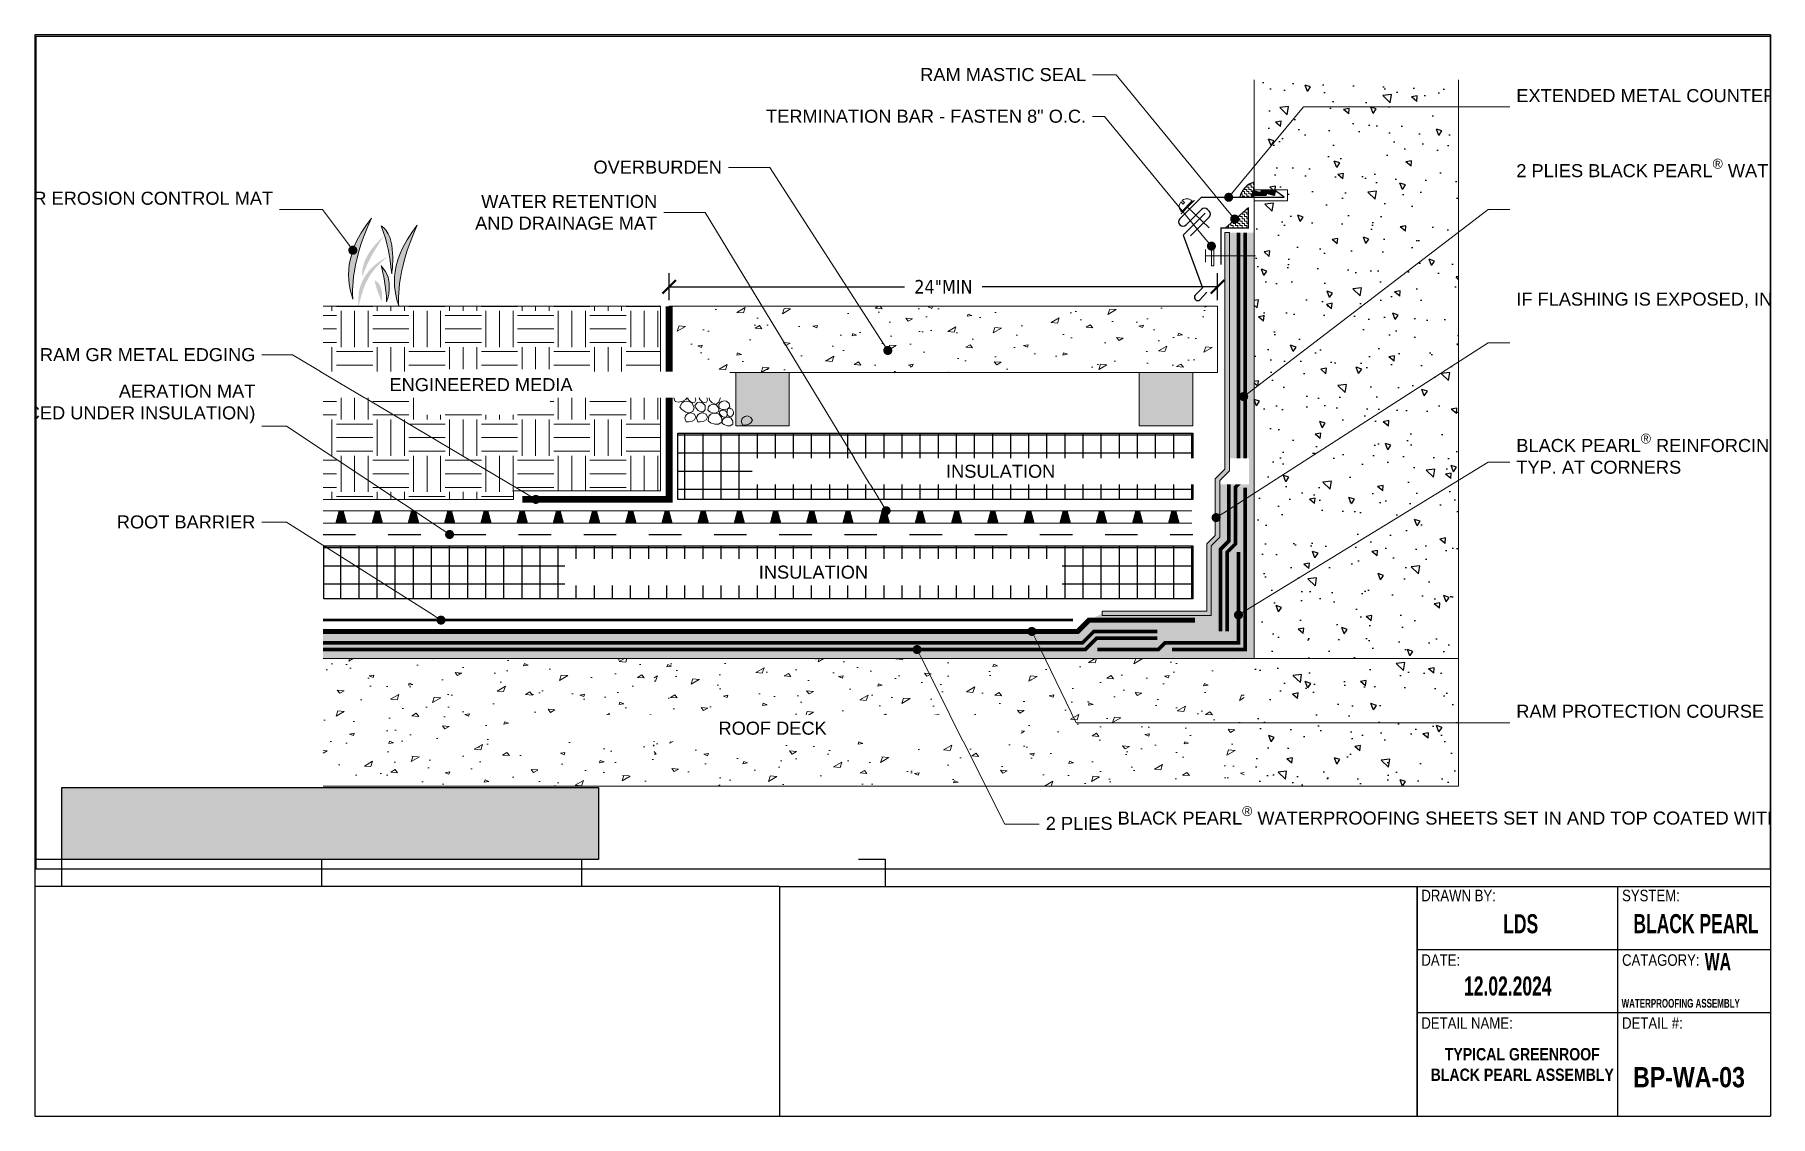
# Paper-space layout '11x17' of a CAD drawing. Header units: inches. Extents: x 0.6 to 16.6, y 0.6 to 10.6.
# The model-space entities are those that its viewports show. They can reach past a viewport. Long polylines and large blocks are cut down to what shows.
import ezdxf
from ezdxf import colors
from ezdxf.entities.mleader import LeaderData, LeaderLine
from ezdxf.math import Vec2, Vec3

# ---------------------------------------------------------------- set-up
doc = ezdxf.new("R2010")
doc.units = ezdxf.units.IN
doc.header["$MEASUREMENT"] = 0
for name, pattern in [('CENTER2', [1.125, 0.75, -0.125, 0.125, -0.125]), ('Dash', [0.25, 0.125, -0.125]), ('Dashed - Dense', [0.8, 0.5, -0.3])]:
    doc.linetypes.add(name, pattern=pattern)
doc.layers.get('Defpoints').update_dxf_attribs({"color": 103})
for name, color, linetype, lineweight in [('BP Dimensions', 20, 'Continuous', 0), ('BP Drainage Mat', 191, 'Continuous', 0), ('BP Mastic', 191, 'Continuous', 0), ('BP Others', 190, 'Continuous', 0), ('BP Primer', 2, 'Continuous', 0), ('BP Text', 20, 'Continuous', 0), ('Drainage Mat', 191, 'Continuous', 0), ('RAM Black Pearl Sheet', 165, 'Continuous', 0), ('Ram Mastic', 191, 'Continuous', 0), ('Text', 20, 'Continuous', 0), ('Title Block Text', 20, 'Continuous', 0)]:
    doc.layers.add(name, color=color, linetype=linetype, lineweight=lineweight)
for name, color, linetype in [('BP Insulation Border', 8, 'Continuous'), ('BP Insulation Foam', 9, 'Continuous'), ('SELF ADHERING BUTYL FLASHING TAPE', 10, 'Continuous'), ('Title Block Lines', 7, 'Continuous')]:
    doc.layers.add(name, color=color, linetype=linetype)
doc.layers.add('BP Metal', color=17, linetype='Continuous', true_color=0x803345)
doc.layers.add('Metal', color=17, linetype='Continuous', true_color=0x803345)
doc.layers.add('Protection Course', color=99, linetype='Dashed - Dense', lineweight=0, true_color=0x216123)
doc.styles.add('Annotative', font='tahoma.ttf')
doc.styles.add('GENERATED_STYLE_1', font='ARIALN.TTF')
doc.styles.add('GENERATED_STYLE_6', font='ARIALNB.TTF')
doc.styles.add('GENERATED_STYLE_8', font='ARIALNB.TTF', dxfattribs={"width": 0.8})
doc.styles.get("Standard").update_dxf_attribs({"font": 'ARIALN.TTF'})
doc.linetypes.add('ZIGZAG', pattern='A,0.0001,-0.2,[131,ltypeshp.shx,S=0.2,R=0,X=-0.2,Y=0],-0.4,[131,ltypeshp.shx,S=0.2,R=180,X=0.2,Y=0],-0.2', length=0.8001)
doc.dimstyles.new('Annotative', dxfattribs={"dimscale": 0, "dimtxt": 0.09375, "dimasz": 0.09375, "dimexe": 0.09375, "dimexo": 0.09375, "dimgap": 0.0625, "dimtad": 0, "dimtih": 1, "dimtoh": 1, "dimlfac": -1, "dimzin": 3, "dimdsep": 46, "dimlunit": 4, "dimtxsty": 'Annotative', "dimblk": 'ARCHTICK', "dimcen": 0.09, "dimclrd": 256, "dimclre": 256, "dimclrt": 256, "dimadec": 0, "dimazin": 2, "dimtfac": 1, "dimtix": 1, "dimtofl": 0, "dimtmove": 1, "dimatfit": 1, "dimldrblk": 'CLOSEDBLANK', "dimfxl": 1, "dimtfill": 1, "dimtolj": 1, "dimtzin": 0, "dimarcsym": 0})
pattern_1 = [(9.60285, (330.1576, 100.4197), (0.5419035, 1.607184), [0.128611, -3.097972]), (157.953, (330.2629, 100.377), (-0.5419035, -1.607184), [0.113509, -2.734193]), (71.3671, (330.2629, 100.377), (-2.639468, 1.068933), [0.067605, -1.628478]), (9.60285, (331.2388, 100.1569), (0.5419035, 1.607184), [0.128611, -3.097972]), (157.953, (331.3656, 100.1784), (-0.5419035, -1.607184), [0.113509, -2.734193]), (71.3671, (331.2388, 100.157), (-2.639468, 1.068933), [0.067605, -1.628478]), (29.9515, (332.5962, 100.426), (-2.097564, 2.676116), [0.13778, -4.15939]), (128.0897, (332.596, 100.426), (-3.723275, -2.145435), [0.10902, -3.29118]), (174.7908, (332.7156, 100.495), (2.097564, -2.676116), [0.187407, -5.657573]), (29.9515, (330.152, 101.6273), (-2.097564, 2.676116), [0.13778, -4.15939]), (128.0897, (330.152, 101.6273), (-3.723275, -2.145435), [0.10902, -3.29118]), (174.7908, (330.2712, 101.696), (2.097564, -2.676116), [0.187407, -5.657573]), (29.9515, (333.066, 102.0856), (-2.097564, 2.676116), [0.13778, -4.15939]), (128.0897, (333.066, 102.0856), (-3.723275, -2.145435), [0.10902, -3.29118]), (174.7908, (333.1855, 102.1543), (2.097564, -2.676116), [0.187407, -5.657573]), (29.9515, (331.7433, 100.908), (-2.097564, 2.676116), [0.13778, -4.15939]), (128.0897, (331.93, 100.891), (-3.723275, -2.145435), [0.10902, -3.29118]), (174.7908, (331.93, 100.891), (2.097564, -2.676116), [0.187407, -5.657573]), (29.9515, (331.3382, 99.315), (-2.097564, 2.676116), [0.13778, -4.15939]), (128.0897, (331.525, 99.298), (-3.723275, -2.145435), [0.10902, -3.29118]), (174.7908, (331.5248, 99.298), (2.097564, -2.676116), [0.187407, -5.657573]), (29.9515, (334.476, 99.906), (-2.097564, 2.676116), [0.13778, -4.15939]), (128.0897, (334.6627, 99.889), (-3.723275, -2.145435), [0.10902, -3.29118]), (174.7908, (334.6627, 99.889), (2.097564, -2.676116), [0.187407, -5.657573]), (29.9515, (333.6916, 100), (1.62571, 4.82155), [0.263615, -8.33072]), (71.3671, (333.87, 99.9837), (-5.82084, 0.53068), [0.15607, -4.93218]), (174.7908, (333.87, 99.9837), (-1.62571, -4.82155), [0.17928, -5.6657]), (29.9515, (330.7464, 99.7754), (1.62571, 4.82155), [0.263615, -8.33072]), (71.3671, (330.925, 99.759), (-5.82084, 0.53068), [0.15607, -4.93218]), (174.7908, (330.925, 99.759), (-1.62571, -4.82155), [0.17928, -5.6657]), (29.9515, (334.0955, 101.5893), (1.62571, 4.82155), [0.26361, -8.33072]), (71.3671, (334.274, 101.573), (-5.82084, 0.53068), [0.15607, -4.93218]), (174.7908, (334.274, 101.573), (-1.62571, -4.82155), [0.17928, -5.6657]), (29.9515, (331.2414, 101.3423), (1.62571, 4.82155), [0.263615, -8.33072]), (71.3671, (331.42, 101.326), (-5.82084, 0.53068), [0.15607, -4.93218]), (174.7908, (331.42, 101.326), (-1.62571, -4.82155), [0.17928, -5.6657]), (29.9515, (331.648, 102.7497), (1.62571, 4.82155), [0.263615, -8.33072]), (71.3671, (331.8266, 102.7335), (-5.82084, 0.53068), [0.15607, -4.93218]), (174.7908, (331.8266, 102.7335), (-1.62571, -4.82155), [0.17928, -5.6657]), (29.9515, (334.685, 103.2163), (1.62571, 4.82155), [0.26361, -8.33072]), (71.3671, (334.8635, 103.2), (-5.82084, 0.53068), [0.15607, -4.93218]), (174.7908, (334.8635, 103.2), (-1.62571, -4.82155), [0.17928, -5.6657]), (29.9515, (329.2405, 99.3065), (1.62571, 4.82155), [0.263615, -8.33072]), (71.3671, (329.2405, 99.3065), (-5.82084, 0.53068), [0.15607, -4.93218]), (174.7908, (329.469, 99.438), (-1.62571, -4.82155), [0.17928, -5.6657]), (29.9515, (329.591, 100.8235), (1.62571, 4.82155), [0.263615, -8.33072]), (71.3671, (329.591, 100.8235), (-5.82084, 0.53068), [0.15607, -4.93218]), (174.7908, (329.8194, 100.955), (-1.62571, -4.82155), [0.17928, -5.6657]), (29.9515, (329.848, 102.3473), (1.62571, 4.82155), [0.263615, -8.33072]), (71.3671, (329.848, 102.347), (-5.82084, 0.53068), [0.15607, -4.93218]), (174.7908, (330.0764, 102.479), (-1.62571, -4.82155), [0.17928, -5.6657]), (29.9515, (331.9048, 99.6786), (1.62571, 4.82155), [0.263615, -8.33072]), (71.3671, (331.905, 99.6786), (-5.82084, 0.53068), [0.15607, -4.93218]), (174.7908, (332.133, 99.8103), (-1.62571, -4.82155), [0.17928, -5.6657]), (29.9515, (332.4963, 101.3056), (1.62571, 4.82155), [0.263615, -8.33072]), (71.3671, (332.4963, 101.3056), (-5.82084, 0.53068), [0.15607, -4.93218]), (174.7908, (332.7247, 101.437), (-1.62571, -4.82155), [0.17928, -5.6657]), (29.9515, (332.9453, 102.8708), (1.62571, 4.82155), [0.263615, -8.33072]), (71.3671, (332.945, 102.871), (-5.82084, 0.53068), [0.15607, -4.93218]), (174.7908, (333.1737, 103.0024), (-1.62571, -4.82155), [0.17895, -5.66528]), (30, (332.156, 99.1505), (-0.678675, 4.7105), [0, -2.625]), (45, (328.656, 102.6505), (0.64009, 7.040965), [0, -1.75]), (60, (330.406, 99.8505), (-4.61817, 5.12975), [0, -0.875]), (15, (329.3562, 100.90046), (1.5544902, 0.9600444), [0, -1.4]), (75, (330.4062, 100.9005), (-1.080536, 1.376569), [0, -2.1]), (120, (332.1562, 101.6005), (-2.15149, 0.57649), [0, -1.75]), (90, (332.8562, 100.9005), (-2.1, 0.7), [0, -1.225])]
pattern_2 = [(90, (-558.265475, -11.744084), (-0.0625, 0.0625), [0.0625, -0.0625]), (180, (-558.265475, -11.681584), (-0.0625, -0.0625), [0.0625, -0.0625])]

psp = doc.layouts.new('11x17')

# ---------------------------------------------------------------- texts
at = {"layer": 'Text', "linetype": 'Continuous', "insert": (15.732, 1.606), "char_height": 0.08008, "attachment_point": 8, "style": 'GENERATED_STYLE_8'}
psp.add_mtext('\\A1;\\pxqc;WATERPROOFING ASSEMBLY', dxfattribs=at)
at = {"layer": 'Title Block Text', "linetype": 'Continuous'}
for s, insert, char_height, attachment_point, style in [('\\A1;\\pxqc;LDS', (14.259, 2.289), 0.17569, 8, 'GENERATED_STYLE_8'), ('\\A1;\\pxqc;BLACK PEARL', (15.873, 2.29), 0.17569, 8, 'GENERATED_STYLE_8'), ('\\A1;\\pxqc;WA', (16.074, 1.951), 0.15872, 8, 'GENERATED_STYLE_8'), ('\\A1;12.02.2024', (14.14, 1.716), 0.17569, 8, 'GENERATED_STYLE_8'), ('\\A1;BP-WA-03', (15.293, 0.871), 0.18612, 7, 'GENERATED_STYLE_6')]:
    psp.add_mtext(s, dxfattribs=dict(at, insert=insert, char_height=char_height, attachment_point=attachment_point, style=style))
at = {"layer": 'Title Block Text', "linetype": 'Continuous', "insert": (14.273, 1.235), "char_height": 0.11329, "width": 1.69267, "attachment_point": 2, "style": 'GENERATED_STYLE_6'}
psp.add_mtext('\\A1;\\pxqc;TYPICAL GREENROOF BLACK PEARL ASSEMBLY', dxfattribs=at)

msp = doc.modelspace()

# ---------------------------------------------------------------- blocks, each defined once
blk = doc.blocks.new('Barrett Title Block LDS')
h = blk.add_hatch()
h.set_pattern_fill('HONEY', color=160, scale=2)
h.set_pattern_definition([(0, (-14.79494, -0.4674), (0.375, 0.2165064), [0.25, -0.5]), (120, (-14.79494, -0.4674), (-0.375, 0.2165064), [0.25, -0.5]), (60, (-14.79494, -0.4674), (8e-17, 0.4330127), [-0.5, 0.25])])
h.paths.add_polyline_path([(7.134, 2.152), (7.147, 2.152), (7.147, 2.143), (7.134, 2.143)])
at = {"layer": 'Ram Mastic'}
h = blk.add_hatch(dxfattribs=at)
h.set_pattern_fill('HONEY', color=256, scale=1.714998)
h.set_pattern_definition([(0, (-13.46107, 1.3637), (0.3215622, 0.185654), [0.214375, -0.4287496]), (120, (-13.46107, 1.3637), (-0.3215622, 0.185654), [0.214375, -0.4287496]), (60, (-13.46107, 1.3637), (7e-17, 0.371308), [-0.4287496, 0.214375])])
h.paths.add_polyline_path([(3.733, 2.342), (3.773, 2.342), (3.773, 2.31), (3.733, 2.31)])
h = blk.add_hatch(dxfattribs=at)
h.set_pattern_fill('HONEY', color=256, scale=1.714998)
h.set_pattern_definition([(0, (-13.63047, 0.7278), (0.3215622, 0.185654), [0.214375, -0.4287496]), (120, (-13.63047, 0.7278), (-0.3215622, 0.185654), [0.214375, -0.4287496]), (60, (-13.63047, 0.7278), (7e-17, 0.371308), [-0.4287496, 0.214375])])
h.paths.add_polyline_path([(3.458, 0.971), (3.498, 0.971), (3.498, 0.916), (3.458, 0.916)])
at = {"layer": 'SELF ADHERING BUTYL FLASHING TAPE', "linetype": 'Continuous'}
h = blk.add_hatch(dxfattribs=at)
h.set_pattern_fill('ANSI31', color=30)
h.set_pattern_definition([(45, (0.74292, 1.41906), (-0.0883883, 0.0883883), [])])
h.paths.add_polyline_path([(6.83, 1.08), (6.835, 1.068), (6.838, 1.057), (6.86, 1.066), (6.858, 1.074), (6.853, 1.086), (6.847, 1.099), (6.838, 1.106), (6.818, 1.099), (6.824, 1.093)])
h = blk.add_hatch(dxfattribs=at)
h.set_pattern_fill('ANSI31', color=30)
h.set_pattern_definition([(45, (0.74292, 1.26022), (-0.0883883, 0.0883883), [])])
h.paths.add_polyline_path([(6.83, 0.921), (6.835, 0.909), (6.838, 0.898), (6.86, 0.908), (6.858, 0.915), (6.853, 0.927), (6.847, 0.94), (6.838, 0.947), (6.818, 0.94), (6.824, 0.934)])
at = {"layer": 'Title Block Lines', "linetype": 'Continuous'}
for p, q in [((16.489, 10.488), (0.51, 10.488)), ((0.51, 10.488), (0.51, 0.533)), ((7.367, 2.647), (16.489, 2.647)), ((13.238, 0.533), (13.238, 2.647)), ((15.086, 0.533), (15.086, 2.647)), ((0.51, 0.533), (16.489, 0.533)), ((3.948, 0.533), (13.903, 0.533))]:
    blk.add_line(p, q, dxfattribs=at)
at = {"layer": 'Title Block Lines'}
for points in [[(16.489, 10.488), (16.489, 0.533)], [(7.367, 2.647), (0.51, 2.647)], [(7.367, 2.647), (7.367, 0.533)], [(13.238, 2.647), (13.238, 0.533)], [(16.489, 2.287), (16.489, 1.41)], [(16.489, 2.287), (16.489, 0.533)], [(16.489, 2.066), (13.238, 2.066)], [(16.489, 1.486), (13.238, 1.486)]]:
    blk.add_lwpolyline(points, dxfattribs=at)
at = {"layer": 'Title Block Lines', "linetype": 'Continuous', "char_height": 0.10572, "attachment_point": 1, "style": 'GENERATED_STYLE_1'}
for s, insert in [('\\A1;\\pxql;DRAWN BY:', (13.276, 2.618)), ('\\A1;\\pxql;SYSTEM:', (15.124, 2.618)), ('\\A1;\\pxql;DATE:', (13.276, 2.024)), ('\\A1;\\pxql;CATAGORY:', (15.124, 2.024)), ('\\A1;\\pxql;DETAIL NAME:', (13.276, 1.444)), ('\\A1;\\pxql;DETAIL #:', (15.124, 1.444))]:
    blk.add_mtext(s, dxfattribs=dict(at, insert=insert))
blk = doc.blocks.new('*X8')
at = {"color": 0}
for p, q in [((15.303, 19.612), (15.494, 19.637)), ((15.304, 19.603), (15.561, 19.637)), ((15.304, 19.607), (15.304, 19.607)), ((15.305, 19.594), (15.629, 19.637)), ((15.305, 19.621), (15.427, 19.637)), ((15.305, 19.598), (15.305, 19.598)), ((15.306, 19.585), (15.696, 19.637)), ((15.306, 19.59), (15.306, 19.59)), ((15.307, 19.581), (15.307, 19.581)), ((15.308, 19.577), (15.714, 19.63)), ((15.308, 19.572), (15.308, 19.572)), ((15.309, 19.568), (15.719, 19.622)), ((15.309, 19.564), (15.309, 19.564)), ((15.31, 19.626), (15.31, 19.626)), ((15.31, 19.559), (15.722, 19.613)), ((15.31, 19.555), (15.31, 19.555)), ((15.311, 19.617), (15.311, 19.617)), ((15.311, 19.551), (15.721, 19.604)), ((15.312, 19.63), (15.359, 19.637)), ((15.312, 19.608), (15.312, 19.608)), ((15.312, 19.542), (15.715, 19.595)), ((15.312, 19.546), (15.312, 19.546)), ((15.313, 19.6), (15.313, 19.6)), ((15.313, 19.533), (15.681, 19.581)), ((15.313, 19.537), (15.313, 19.537)), ((15.314, 19.524), (15.616, 19.564)), ((15.314, 19.529), (15.314, 19.529)), ((15.315, 19.591), (15.315, 19.591)), ((15.315, 19.52), (15.315, 19.52)), ((15.316, 19.582), (15.316, 19.582)), ((15.316, 19.516), (15.55, 19.547)), ((15.316, 19.511), (15.316, 19.511)), ((15.317, 19.573), (15.317, 19.573)), ((15.317, 19.507), (15.485, 19.529)), ((15.318, 19.565), (15.318, 19.565)), ((15.319, 19.627), (15.319, 19.627)), ((15.319, 19.556), (15.319, 19.556)), ((15.32, 19.618), (15.32, 19.618)), ((15.32, 19.547), (15.32, 19.547)), ((15.321, 19.609), (15.321, 19.609)), ((15.322, 19.601), (15.322, 19.601)), ((15.322, 19.539), (15.322, 19.539)), ((15.323, 19.592), (15.323, 19.592)), ((15.323, 19.53), (15.323, 19.53)), ((15.323, 19.499), (15.42, 19.512)), ((15.324, 19.583), (15.324, 19.583)), ((15.324, 19.521), (15.324, 19.521)), ((15.325, 19.512), (15.325, 19.512)), ((15.326, 19.575), (15.326, 19.575)), ((15.326, 19.504), (15.326, 19.504)), ((15.327, 19.628), (15.327, 19.628)), ((15.327, 19.566), (15.327, 19.566)), ((15.328, 19.557), (15.328, 19.557)), ((15.329, 19.619), (15.329, 19.619)), ((15.329, 19.548), (15.329, 19.548)), ((15.33, 19.611), (15.33, 19.611)), ((15.33, 19.54), (15.33, 19.54)), ((15.331, 19.602), (15.331, 19.602)), ((15.331, 19.531), (15.331, 19.531)), ((15.332, 19.593), (15.332, 19.593)), ((15.333, 19.584), (15.333, 19.584)), ((15.333, 19.522), (15.333, 19.522)), ((15.334, 19.576), (15.334, 19.576)), ((15.334, 19.514), (15.334, 19.514)), ((15.335, 19.567), (15.335, 19.567)), ((15.335, 19.505), (15.335, 19.505)), ((15.336, 19.629), (15.336, 19.629)), ((15.336, 19.496), (15.336, 19.496)), ((15.336, 19.492), (15.355, 19.494)), ((15.337, 19.62), (15.337, 19.62)), ((15.337, 19.558), (15.337, 19.558)), ((15.338, 19.612), (15.338, 19.612)), ((15.338, 19.55), (15.338, 19.55)), ((15.339, 19.541), (15.339, 19.541)), ((15.34, 19.603), (15.34, 19.603)), ((15.34, 19.532), (15.34, 19.532)), ((15.341, 19.594), (15.341, 19.594)), ((15.341, 19.523), (15.341, 19.523)), ((15.342, 19.586), (15.342, 19.586)), ((15.342, 19.515), (15.342, 19.515)), ((15.343, 19.577), (15.343, 19.577)), ((15.344, 19.568), (15.344, 19.568)), ((15.344, 19.506), (15.344, 19.506)), ((15.345, 19.63), (15.345, 19.63)), ((15.345, 19.559), (15.345, 19.559)), ((15.345, 19.497), (15.345, 19.497)), ((15.346, 19.622), (15.346, 19.622)), ((15.346, 19.551), (15.346, 19.551)), ((15.347, 19.613), (15.347, 19.613)), ((15.348, 19.604), (15.348, 19.604)), ((15.348, 19.542), (15.348, 19.542)), ((15.349, 19.595), (15.349, 19.595)), ((15.349, 19.533), (15.349, 19.533)), ((15.35, 19.525), (15.35, 19.525)), ((15.351, 19.587), (15.351, 19.587)), ((15.351, 19.516), (15.351, 19.516)), ((15.352, 19.578), (15.352, 19.578)), ((15.352, 19.507), (15.352, 19.507)), ((15.353, 19.569), (15.353, 19.569)), ((15.353, 19.498), (15.353, 19.498)), ((15.354, 19.631), (15.354, 19.631)), ((15.354, 19.561), (15.354, 19.561)), ((15.355, 19.623), (15.355, 19.623)), ((15.355, 19.552), (15.355, 19.552)), ((15.356, 19.614), (15.356, 19.614)), ((15.356, 19.543), (15.356, 19.543)), ((15.357, 19.605), (15.357, 19.605)), ((15.358, 19.597), (15.358, 19.597)), ((15.358, 19.534), (15.358, 19.534)), ((15.359, 19.588), (15.359, 19.588)), ((15.359, 19.526), (15.359, 19.526)), ((15.36, 19.579), (15.36, 19.579)), ((15.36, 19.517), (15.36, 19.517)), ((15.361, 19.508), (15.361, 19.508)), ((15.362, 19.633), (15.362, 19.633)), ((15.362, 19.57), (15.362, 19.57)), ((15.362, 19.5), (15.362, 19.5)), ((15.363, 19.624), (15.363, 19.624)), ((15.363, 19.562), (15.363, 19.562)), ((15.364, 19.553), (15.364, 19.553)), ((15.365, 19.615), (15.365, 19.615)), ((15.365, 19.544), (15.365, 19.544)), ((15.366, 19.606), (15.366, 19.606)), ((15.366, 19.536), (15.366, 19.536)), ((15.367, 19.598), (15.367, 19.598)), ((15.367, 19.527), (15.367, 19.527)), ((15.368, 19.589), (15.368, 19.589)), ((15.369, 19.58), (15.369, 19.58)), ((15.369, 19.518), (15.369, 19.518)), ((15.37, 19.572), (15.37, 19.572)), ((15.37, 19.509), (15.37, 19.509)), ((15.371, 19.634), (15.371, 19.634)), ((15.371, 19.563), (15.371, 19.563)), ((15.371, 19.501), (15.371, 19.501)), ((15.372, 19.625), (15.372, 19.625)), ((15.373, 19.616), (15.373, 19.616)), ((15.373, 19.554), (15.373, 19.554)), ((15.374, 19.608), (15.374, 19.608)), ((15.374, 19.545), (15.374, 19.545)), ((15.375, 19.537), (15.375, 19.537)), ((15.376, 19.599), (15.376, 19.599)), ((15.376, 19.528), (15.376, 19.528)), ((15.377, 19.59), (15.377, 19.59)), ((15.377, 19.519), (15.377, 19.519)), ((15.378, 19.581), (15.378, 19.581)), ((15.378, 19.511), (15.378, 19.511)), ((15.379, 19.573), (15.379, 19.573)), ((15.38, 19.635), (15.38, 19.635)), ((15.38, 19.564), (15.38, 19.564)), ((15.38, 19.502), (15.38, 19.502)), ((15.381, 19.626), (15.381, 19.626)), ((15.381, 19.555), (15.381, 19.555)), ((15.382, 19.617), (15.382, 19.617)), ((15.382, 19.547), (15.382, 19.547)), ((15.383, 19.609), (15.383, 19.609)), ((15.384, 19.6), (15.384, 19.6)), ((15.384, 19.538), (15.384, 19.538)), ((15.385, 19.591), (15.385, 19.591)), ((15.385, 19.529), (15.385, 19.529)), ((15.386, 19.52), (15.386, 19.52)), ((15.387, 19.583), (15.387, 19.583)), ((15.387, 19.512), (15.387, 19.512)), ((15.388, 19.636), (15.388, 19.636)), ((15.388, 19.574), (15.388, 19.574)), ((15.389, 19.565), (15.389, 19.565)), ((15.39, 19.627), (15.39, 19.627)), ((15.39, 19.556), (15.39, 19.556)), ((15.391, 19.619), (15.391, 19.619)), ((15.391, 19.548), (15.391, 19.548)), ((15.392, 19.61), (15.392, 19.61)), ((15.392, 19.539), (15.392, 19.539)), ((15.393, 19.601), (15.393, 19.601)), ((15.394, 19.592), (15.394, 19.592)), ((15.394, 19.53), (15.394, 19.53)), ((15.395, 19.584), (15.395, 19.584)), ((15.395, 19.522), (15.395, 19.522)), ((15.396, 19.575), (15.396, 19.575)), ((15.396, 19.513), (15.396, 19.513)), ((15.398, 19.628), (15.398, 19.628)), ((15.398, 19.566), (15.398, 19.566)), ((15.399, 19.62), (15.399, 19.62)), ((15.399, 19.558), (15.399, 19.558)), ((15.4, 19.549), (15.4, 19.549)), ((15.401, 19.611), (15.401, 19.611)), ((15.401, 19.54), (15.401, 19.54)), ((15.402, 19.602), (15.402, 19.602)), ((15.402, 19.531), (15.402, 19.531)), ((15.403, 19.594), (15.403, 19.594)), ((15.403, 19.523), (15.403, 19.523)), ((15.404, 19.585), (15.404, 19.585)), ((15.405, 19.576), (15.405, 19.576)), ((15.405, 19.514), (15.405, 19.514)), ((15.406, 19.567), (15.406, 19.567)), ((15.407, 19.63), (15.407, 19.63)), ((15.407, 19.559), (15.407, 19.559)), ((15.408, 19.621), (15.408, 19.621)), ((15.409, 19.612), (15.409, 19.612)), ((15.409, 19.55), (15.409, 19.55)), ((15.41, 19.603), (15.41, 19.603)), ((15.41, 19.541), (15.41, 19.541)), ((15.411, 19.533), (15.411, 19.533)), ((15.412, 19.595), (15.412, 19.595)), ((15.412, 19.524), (15.412, 19.524)), ((15.413, 19.586), (15.413, 19.586)), ((15.413, 19.515), (15.413, 19.515)), ((15.414, 19.577), (15.414, 19.577)), ((15.415, 19.569), (15.415, 19.569)), ((15.416, 19.631), (15.416, 19.631)), ((15.416, 19.56), (15.416, 19.56)), ((15.417, 19.622), (15.417, 19.622)), ((15.417, 19.551), (15.417, 19.551)), ((15.418, 19.613), (15.418, 19.613)), ((15.419, 19.605), (15.419, 19.605)), ((15.419, 19.543), (15.419, 19.543)), ((15.42, 19.596), (15.42, 19.596)), ((15.42, 19.534), (15.42, 19.534)), ((15.421, 19.587), (15.421, 19.587)), ((15.421, 19.525), (15.421, 19.525)), ((15.422, 19.516), (15.422, 19.516)), ((15.423, 19.579), (15.423, 19.579)), ((15.424, 19.632), (15.424, 19.632)), ((15.424, 19.57), (15.424, 19.57)), ((15.425, 19.561), (15.425, 19.561)), ((15.426, 19.623), (15.426, 19.623)), ((15.426, 19.552), (15.426, 19.552)), ((15.427, 19.615), (15.427, 19.615)), ((15.427, 19.544), (15.427, 19.544)), ((15.428, 19.606), (15.428, 19.606)), ((15.428, 19.535), (15.428, 19.535)), ((15.429, 19.597), (15.429, 19.597)), ((15.43, 19.588), (15.43, 19.588)), ((15.43, 19.526), (15.43, 19.526)), ((15.431, 19.58), (15.431, 19.58)), ((15.431, 19.518), (15.431, 19.518)), ((15.432, 19.571), (15.432, 19.571)), ((15.433, 19.633), (15.433, 19.633)), ((15.434, 19.624), (15.434, 19.624)), ((15.434, 19.562), (15.434, 19.562)), ((15.435, 19.616), (15.435, 19.616)), ((15.435, 19.554), (15.435, 19.554)), ((15.436, 19.545), (15.436, 19.545)), ((15.437, 19.607), (15.437, 19.607)), ((15.437, 19.536), (15.437, 19.536)), ((15.438, 19.598), (15.438, 19.598)), ((15.438, 19.527), (15.438, 19.527)), ((15.439, 19.59), (15.439, 19.59)), ((15.439, 19.519), (15.439, 19.519)), ((15.44, 19.581), (15.44, 19.581)), ((15.441, 19.572), (15.441, 19.572)), ((15.442, 19.634), (15.442, 19.634)), ((15.442, 19.563), (15.442, 19.563)), ((15.443, 19.626), (15.443, 19.626)), ((15.443, 19.555), (15.443, 19.555)), ((15.444, 19.617), (15.444, 19.617)), ((15.445, 19.608), (15.445, 19.608)), ((15.445, 19.546), (15.445, 19.546)), ((15.446, 19.599), (15.446, 19.599)), ((15.446, 19.537), (15.446, 19.537)), ((15.447, 19.529), (15.447, 19.529)), ((15.448, 19.591), (15.448, 19.591)), ((15.448, 19.52), (15.448, 19.52)), ((15.449, 19.582), (15.449, 19.582)), ((15.45, 19.573), (15.45, 19.573)), ((15.451, 19.635), (15.451, 19.635)), ((15.451, 19.565), (15.451, 19.565)), ((15.452, 19.627), (15.452, 19.627)), ((15.452, 19.556), (15.452, 19.556)), ((15.453, 19.618), (15.453, 19.618)), ((15.453, 19.547), (15.453, 19.547)), ((15.454, 19.609), (15.454, 19.609)), ((15.455, 19.601), (15.455, 19.601)), ((15.455, 19.538), (15.455, 19.538)), ((15.456, 19.592), (15.456, 19.592)), ((15.456, 19.53), (15.456, 19.53)), ((15.457, 19.583), (15.457, 19.583)), ((15.459, 19.637), (15.459, 19.637)), ((15.459, 19.574), (15.459, 19.574)), ((15.46, 19.628), (15.46, 19.628)), ((15.46, 19.566), (15.46, 19.566)), ((15.461, 19.557), (15.461, 19.557)), ((15.462, 19.619), (15.462, 19.619)), ((15.462, 19.548), (15.462, 19.548)), ((15.463, 19.61), (15.463, 19.61)), ((15.463, 19.54), (15.463, 19.54)), ((15.464, 19.602), (15.464, 19.602)), ((15.464, 19.531), (15.464, 19.531)), ((15.465, 19.593), (15.465, 19.593)), ((15.466, 19.584), (15.466, 19.584)), ((15.467, 19.576), (15.467, 19.576)), ((15.468, 19.567), (15.468, 19.567)), ((15.469, 19.629), (15.469, 19.629)), ((15.47, 19.62), (15.47, 19.62)), ((15.47, 19.558), (15.47, 19.558)), ((15.471, 19.612), (15.471, 19.612)), ((15.471, 19.549), (15.471, 19.549)), ((15.472, 19.541), (15.472, 19.541)), ((15.473, 19.603), (15.473, 19.603)), ((15.473, 19.532), (15.473, 19.532)), ((15.474, 19.594), (15.474, 19.594)), ((15.475, 19.585), (15.475, 19.585)), ((15.476, 19.577), (15.476, 19.577)), ((15.477, 19.568), (15.477, 19.568)), ((15.478, 19.63), (15.478, 19.63)), ((15.478, 19.559), (15.478, 19.559)), ((15.479, 19.621), (15.479, 19.621)), ((15.479, 19.551), (15.479, 19.551)), ((15.48, 19.613), (15.48, 19.613)), ((15.481, 19.604), (15.481, 19.604)), ((15.481, 19.542), (15.481, 19.542)), ((15.482, 19.595), (15.482, 19.595)), ((15.482, 19.533), (15.482, 19.533)), ((15.484, 19.587), (15.484, 19.587)), ((15.485, 19.578), (15.485, 19.578)), ((15.486, 19.569), (15.486, 19.569)), ((15.487, 19.631), (15.487, 19.631)), ((15.487, 19.56), (15.487, 19.56)), ((15.488, 19.623), (15.488, 19.623)), ((15.488, 19.552), (15.488, 19.552)), ((15.489, 19.614), (15.489, 19.614)), ((15.489, 19.543), (15.489, 19.543)), ((15.49, 19.605), (15.49, 19.605)), ((15.491, 19.596), (15.491, 19.596)), ((15.491, 19.534), (15.491, 19.534)), ((15.492, 19.588), (15.492, 19.588)), ((15.493, 19.579), (15.493, 19.579)), ((15.495, 19.632), (15.495, 19.632)), ((15.495, 19.57), (15.495, 19.57)), ((15.496, 19.624), (15.496, 19.624)), ((15.496, 19.562), (15.496, 19.562)), ((15.497, 19.553), (15.497, 19.553)), ((15.498, 19.615), (15.498, 19.615)), ((15.498, 19.544), (15.498, 19.544)), ((15.499, 19.606), (15.499, 19.606)), ((15.499, 19.535), (15.499, 19.535)), ((15.5, 19.598), (15.5, 19.598)), ((15.501, 19.589), (15.501, 19.589)), ((15.502, 19.58), (15.502, 19.58)), ((15.503, 19.571), (15.503, 19.571)), ((15.504, 19.634), (15.504, 19.634)), ((15.504, 19.563), (15.504, 19.563)), ((15.505, 19.625), (15.505, 19.625)), ((15.506, 19.616), (15.506, 19.616)), ((15.506, 19.554), (15.506, 19.554)), ((15.507, 19.607), (15.507, 19.607)), ((15.507, 19.545), (15.507, 19.545)), ((15.508, 19.537), (15.508, 19.537)), ((15.509, 19.599), (15.509, 19.599)), ((15.51, 19.59), (15.51, 19.59)), ((15.511, 19.581), (15.511, 19.581)), ((15.512, 19.573), (15.512, 19.573)), ((15.513, 19.635), (15.513, 19.635)), ((15.513, 19.564), (15.513, 19.564)), ((15.514, 19.626), (15.514, 19.626)), ((15.514, 19.555), (15.514, 19.555)), ((15.515, 19.617), (15.515, 19.617)), ((15.516, 19.609), (15.516, 19.609)), ((15.516, 19.546), (15.516, 19.546)), ((15.517, 19.6), (15.517, 19.6)), ((15.517, 19.538), (15.517, 19.538)), ((15.518, 19.591), (15.518, 19.591)), ((15.52, 19.582), (15.52, 19.582)), ((15.521, 19.636), (15.521, 19.636)), ((15.521, 19.574), (15.521, 19.574)), ((15.522, 19.565), (15.522, 19.565)), ((15.523, 19.627), (15.523, 19.627)), ((15.523, 19.556), (15.523, 19.556)), ((15.524, 19.618), (15.524, 19.618)), ((15.524, 19.548), (15.524, 19.548)), ((15.525, 19.61), (15.525, 19.61)), ((15.526, 19.601), (15.526, 19.601)), ((15.527, 19.592), (15.527, 19.592)), ((15.528, 19.584), (15.528, 19.584)), ((15.529, 19.575), (15.529, 19.575)), ((15.531, 19.628), (15.531, 19.628)), ((15.531, 19.566), (15.531, 19.566)), ((15.532, 19.62), (15.532, 19.62)), ((15.532, 19.557), (15.532, 19.557)), ((15.533, 19.549), (15.533, 19.549)), ((15.534, 19.611), (15.534, 19.611)), ((15.535, 19.602), (15.535, 19.602)), ((15.536, 19.593), (15.536, 19.593)), ((15.537, 19.585), (15.537, 19.585)), ((15.538, 19.576), (15.538, 19.576)), ((15.539, 19.567), (15.539, 19.567)), ((15.54, 19.629), (15.54, 19.629)), ((15.54, 19.559), (15.54, 19.559)), ((15.541, 19.621), (15.541, 19.621)), ((15.542, 19.612), (15.542, 19.612)), ((15.542, 19.55), (15.542, 19.55)), ((15.543, 19.603), (15.543, 19.603)), ((15.545, 19.595), (15.545, 19.595)), ((15.546, 19.586), (15.546, 19.586)), ((15.547, 19.577), (15.547, 19.577)), ((15.548, 19.568), (15.548, 19.568)), ((15.549, 19.631), (15.549, 19.631)), ((15.549, 19.56), (15.549, 19.56)), ((15.55, 19.622), (15.55, 19.622)), ((15.55, 19.551), (15.55, 19.551)), ((15.551, 19.613), (15.551, 19.613)), ((15.552, 19.604), (15.552, 19.604)), ((15.553, 19.596), (15.553, 19.596)), ((15.554, 19.587), (15.554, 19.587)), ((15.555, 19.512), (15.966, 19.566)), ((15.556, 19.578), (15.556, 19.578)), ((15.556, 19.521), (15.965, 19.575)), ((15.556, 19.503), (15.968, 19.557)), ((15.556, 19.507), (15.556, 19.507)), ((15.557, 19.632), (15.557, 19.632)), ((15.557, 19.57), (15.557, 19.57)), ((15.558, 19.561), (15.558, 19.561)), ((15.559, 19.623), (15.559, 19.623)), ((15.559, 19.552), (15.559, 19.552)), ((15.56, 19.614), (15.56, 19.614)), ((15.561, 19.606), (15.561, 19.606)), ((15.562, 19.597), (15.562, 19.597)), ((15.562, 19.495), (15.969, 19.548)), ((15.563, 19.588), (15.563, 19.588)), ((15.563, 19.53), (15.964, 19.583)), ((15.563, 19.526), (15.563, 19.526)), ((15.564, 19.579), (15.564, 19.579)), ((15.564, 19.517), (15.564, 19.517)), ((15.565, 19.571), (15.565, 19.571)), ((15.565, 19.509), (15.565, 19.509)), ((15.566, 19.633), (15.566, 19.633)), ((15.566, 19.5), (15.566, 19.5)), ((15.567, 19.624), (15.567, 19.624)), ((15.567, 19.562), (15.567, 19.562)), ((15.567, 19.491), (15.567, 19.491)), ((15.568, 19.615), (15.568, 19.615)), ((15.568, 19.553), (15.568, 19.553)), ((15.57, 19.607), (15.57, 19.607)), ((15.571, 19.598), (15.571, 19.598)), ((15.571, 19.527), (15.571, 19.527)), ((15.572, 19.589), (15.572, 19.589)), ((15.572, 19.518), (15.572, 19.518)), ((15.573, 19.581), (15.573, 19.581)), ((15.574, 19.572), (15.574, 19.572)), ((15.574, 19.51), (15.574, 19.51)), ((15.575, 19.634), (15.575, 19.634)), ((15.575, 19.563), (15.575, 19.563)), ((15.575, 19.488), (15.97, 19.54)), ((15.575, 19.501), (15.575, 19.501)), ((15.576, 19.625), (15.576, 19.625)), ((15.576, 19.554), (15.576, 19.554)), ((15.576, 19.492), (15.576, 19.492)), ((15.577, 19.617), (15.577, 19.617)), ((15.578, 19.608), (15.578, 19.608)), ((15.579, 19.599), (15.579, 19.599)), ((15.579, 19.537), (15.579, 19.537)), ((15.58, 19.528), (15.58, 19.528)), ((15.581, 19.59), (15.581, 19.59)), ((15.581, 19.52), (15.581, 19.52)), ((15.582, 19.582), (15.582, 19.582)), ((15.582, 19.511), (15.582, 19.511)), ((15.583, 19.573), (15.583, 19.573)), ((15.583, 19.502), (15.583, 19.502)), ((15.584, 19.635), (15.584, 19.635)), ((15.584, 19.564), (15.584, 19.564)), ((15.585, 19.626), (15.585, 19.626)), ((15.585, 19.493), (15.585, 19.493)), ((15.586, 19.618), (15.586, 19.618)), ((15.587, 19.609), (15.587, 19.609)), ((15.588, 19.6), (15.588, 19.6)), ((15.588, 19.538), (15.588, 19.538)), ((15.589, 19.592), (15.589, 19.592)), ((15.589, 19.529), (15.589, 19.529)), ((15.59, 19.583), (15.59, 19.583)), ((15.59, 19.521), (15.59, 19.521)), ((15.591, 19.512), (15.591, 19.512)), ((15.592, 19.636), (15.592, 19.636)), ((15.592, 19.574), (15.592, 19.574)), ((15.592, 19.503), (15.592, 19.503)), ((15.593, 19.628), (15.593, 19.628)), ((15.593, 19.565), (15.593, 19.565)), ((15.593, 19.495), (15.593, 19.495)), ((15.595, 19.619), (15.595, 19.619)), ((15.596, 19.61), (15.596, 19.61)), ((15.596, 19.539), (15.596, 19.539)), ((15.597, 19.601), (15.597, 19.601)), ((15.597, 19.531), (15.597, 19.531)), ((15.598, 19.593), (15.598, 19.593)), ((15.599, 19.584), (15.599, 19.584)), ((15.599, 19.522), (15.599, 19.522)), ((15.6, 19.575), (15.6, 19.575)), ((15.6, 19.513), (15.6, 19.513)), ((15.601, 19.567), (15.601, 19.567)), ((15.601, 19.504), (15.601, 19.504)), ((15.602, 19.629), (15.602, 19.629)), ((15.602, 19.496), (15.602, 19.496)), ((15.603, 19.62), (15.603, 19.62)), ((15.604, 19.611), (15.604, 19.611)), ((15.605, 19.545), (15.963, 19.592)), ((15.605, 19.54), (15.605, 19.54)), ((15.606, 19.603), (15.606, 19.603)), ((15.606, 19.532), (15.606, 19.532)), ((15.607, 19.594), (15.607, 19.594)), ((15.607, 19.523), (15.607, 19.523)), ((15.608, 19.585), (15.608, 19.585)), ((15.608, 19.514), (15.608, 19.514)), ((15.609, 19.576), (15.609, 19.576)), ((15.61, 19.568), (15.61, 19.568)), ((15.61, 19.506), (15.61, 19.506)), ((15.611, 19.63), (15.611, 19.63)), ((15.611, 19.497), (15.611, 19.497)), ((15.612, 19.621), (15.612, 19.621)), ((15.612, 19.488), (15.612, 19.488)), ((15.613, 19.612), (15.613, 19.612)), ((15.614, 19.604), (15.614, 19.604)), ((15.614, 19.542), (15.614, 19.542)), ((15.615, 19.595), (15.615, 19.595)), ((15.615, 19.533), (15.615, 19.533)), ((15.616, 19.524), (15.616, 19.524)), ((15.617, 19.586), (15.617, 19.586)), ((15.617, 19.515), (15.617, 19.515)), ((15.618, 19.578), (15.618, 19.578)), ((15.618, 19.507), (15.618, 19.507)), ((15.619, 19.569), (15.619, 19.569)), ((15.619, 19.498), (15.619, 19.498)), ((15.62, 19.631), (15.62, 19.631)), ((15.621, 19.622), (15.621, 19.622)), ((15.621, 19.489), (15.621, 19.489)), ((15.622, 19.614), (15.622, 19.614)), ((15.622, 19.543), (15.622, 19.543)), ((15.623, 19.605), (15.623, 19.605)), ((15.624, 19.596), (15.624, 19.596)), ((15.624, 19.534), (15.624, 19.534)), ((15.625, 19.587), (15.625, 19.587)), ((15.625, 19.525), (15.625, 19.525)), ((15.626, 19.579), (15.626, 19.579)), ((15.626, 19.517), (15.626, 19.517)), ((15.627, 19.508), (15.627, 19.508)), ((15.628, 19.632), (15.628, 19.632)), ((15.628, 19.57), (15.628, 19.57)), ((15.628, 19.499), (15.628, 19.499)), ((15.629, 19.623), (15.629, 19.623)), ((15.629, 19.49), (15.629, 19.49)), ((15.631, 19.615), (15.631, 19.615)), ((15.631, 19.544), (15.631, 19.544)), ((15.632, 19.606), (15.632, 19.606)), ((15.632, 19.535), (15.632, 19.535)), ((15.633, 19.597), (15.633, 19.597)), ((15.633, 19.526), (15.633, 19.526)), ((15.634, 19.589), (15.634, 19.589)), ((15.635, 19.58), (15.635, 19.58)), ((15.635, 19.518), (15.635, 19.518)), ((15.636, 19.571), (15.636, 19.571)), ((15.636, 19.509), (15.636, 19.509)), ((15.637, 19.633), (15.637, 19.633)), ((15.637, 19.5), (15.637, 19.5)), ((15.638, 19.625), (15.638, 19.625)), ((15.638, 19.492), (15.638, 19.492)), ((15.639, 19.616), (15.639, 19.616)), ((15.639, 19.554), (15.639, 19.554)), ((15.639, 19.487), (15.971, 19.531)), ((15.64, 19.607), (15.64, 19.607)), ((15.64, 19.545), (15.64, 19.545)), ((15.641, 19.536), (15.641, 19.536)), ((15.642, 19.598), (15.642, 19.598)), ((15.642, 19.528), (15.642, 19.528)), ((15.643, 19.59), (15.643, 19.59)), ((15.643, 19.519), (15.643, 19.519)), ((15.644, 19.581), (15.644, 19.581)), ((15.644, 19.51), (15.644, 19.51)), ((15.645, 19.572), (15.645, 19.572)), ((15.646, 19.634), (15.646, 19.634)), ((15.646, 19.501), (15.646, 19.501)), ((15.647, 19.626), (15.647, 19.626)), ((15.647, 19.555), (15.647, 19.555)), ((15.647, 19.493), (15.647, 19.493)), ((15.648, 19.617), (15.648, 19.617)), ((15.649, 19.608), (15.649, 19.608)), ((15.649, 19.546), (15.649, 19.546)), ((15.65, 19.6), (15.65, 19.6)), ((15.65, 19.537), (15.65, 19.537)), ((15.651, 19.591), (15.651, 19.591)), ((15.651, 19.529), (15.651, 19.529)), ((15.652, 19.52), (15.652, 19.52)), ((15.653, 19.582), (15.653, 19.582)), ((15.653, 19.511), (15.653, 19.511)), ((15.654, 19.636), (15.654, 19.636)), ((15.654, 19.503), (15.654, 19.503)), ((15.655, 19.494), (15.655, 19.494)), ((15.656, 19.627), (15.656, 19.627)), ((15.656, 19.556), (15.656, 19.556)), ((15.657, 19.618), (15.657, 19.618)), ((15.657, 19.547), (15.657, 19.547)), ((15.658, 19.609), (15.658, 19.609)), ((15.658, 19.539), (15.658, 19.539)), ((15.659, 19.601), (15.659, 19.601)), ((15.66, 19.592), (15.66, 19.592)), ((15.66, 19.53), (15.66, 19.53)), ((15.661, 19.583), (15.661, 19.583)), ((15.661, 19.521), (15.661, 19.521)), ((15.662, 19.512), (15.662, 19.512)), ((15.663, 19.504), (15.663, 19.504)), ((15.664, 19.628), (15.664, 19.628)), ((15.664, 19.495), (15.664, 19.495)), ((15.665, 19.619), (15.665, 19.619)), ((15.665, 19.557), (15.665, 19.557)), ((15.666, 19.548), (15.666, 19.548)), ((15.667, 19.611), (15.667, 19.611)), ((15.667, 19.54), (15.667, 19.54)), ((15.668, 19.602), (15.668, 19.602)), ((15.668, 19.531), (15.668, 19.531)), ((15.669, 19.593), (15.669, 19.593)), ((15.669, 19.522), (15.669, 19.522)), ((15.67, 19.562), (15.962, 19.601)), ((15.67, 19.584), (15.67, 19.584)), ((15.671, 19.514), (15.671, 19.514)), ((15.672, 19.505), (15.672, 19.505)), ((15.673, 19.629), (15.673, 19.629)), ((15.673, 19.558), (15.673, 19.558)), ((15.673, 19.496), (15.673, 19.496)), ((15.674, 19.62), (15.674, 19.62)), ((15.674, 19.487), (15.674, 19.487)), ((15.675, 19.612), (15.675, 19.612)), ((15.675, 19.55), (15.675, 19.55)), ((15.676, 19.603), (15.676, 19.603)), ((15.676, 19.541), (15.676, 19.541)), ((15.677, 19.532), (15.677, 19.532)), ((15.678, 19.594), (15.678, 19.594)), ((15.678, 19.523), (15.678, 19.523)), ((15.679, 19.586), (15.679, 19.586)), ((15.679, 19.515), (15.679, 19.515)), ((15.68, 19.506), (15.68, 19.506)), ((15.682, 19.63), (15.682, 19.63)), ((15.682, 19.559), (15.682, 19.559)), ((15.682, 19.497), (15.682, 19.497)), ((15.683, 19.622), (15.683, 19.622)), ((15.683, 19.551), (15.683, 19.551)), ((15.683, 19.489), (15.683, 19.489)), ((15.684, 19.613), (15.684, 19.613)), ((15.685, 19.604), (15.685, 19.604)), ((15.685, 19.542), (15.685, 19.542)), ((15.686, 19.595), (15.686, 19.595)), ((15.686, 19.533), (15.686, 19.533)), ((15.687, 19.587), (15.687, 19.587)), ((15.687, 19.525), (15.687, 19.525)), ((15.688, 19.516), (15.688, 19.516)), ((15.689, 19.507), (15.689, 19.507)), ((15.69, 19.631), (15.69, 19.631)), ((15.69, 19.498), (15.69, 19.498)), ((15.691, 19.561), (15.691, 19.561)), ((15.691, 19.49), (15.691, 19.49)), ((15.692, 19.623), (15.692, 19.623)), ((15.692, 19.552), (15.692, 19.552)), ((15.693, 19.614), (15.693, 19.614)), ((15.693, 19.543), (15.693, 19.543)), ((15.694, 19.605), (15.694, 19.605)), ((15.694, 19.534), (15.694, 19.534)), ((15.695, 19.597), (15.695, 19.597)), ((15.696, 19.588), (15.696, 19.588)), ((15.696, 19.526), (15.696, 19.526)), ((15.697, 19.517), (15.697, 19.517)), ((15.698, 19.508), (15.698, 19.508)), ((15.699, 19.633), (15.699, 19.633)), ((15.699, 19.5), (15.699, 19.5)), ((15.7, 19.624), (15.7, 19.624)), ((15.7, 19.562), (15.7, 19.562)), ((15.7, 19.491), (15.7, 19.491)), ((15.701, 19.615), (15.701, 19.615)), ((15.701, 19.553), (15.701, 19.553)), ((15.702, 19.544), (15.702, 19.544)), ((15.703, 19.606), (15.703, 19.606)), ((15.703, 19.536), (15.703, 19.536)), ((15.704, 19.598), (15.704, 19.598)), ((15.704, 19.527), (15.704, 19.527)), ((15.705, 19.589), (15.705, 19.589)), ((15.705, 19.518), (15.705, 19.518)), ((15.706, 19.487), (15.972, 19.522)), ((15.707, 19.572), (15.707, 19.572)), ((15.707, 19.509), (15.707, 19.509)), ((15.708, 19.634), (15.708, 19.634)), ((15.708, 19.563), (15.708, 19.563)), ((15.708, 19.501), (15.708, 19.501)), ((15.709, 19.625), (15.709, 19.625)), ((15.709, 19.492), (15.709, 19.492)), ((15.71, 19.616), (15.71, 19.616)), ((15.71, 19.554), (15.71, 19.554)), ((15.711, 19.608), (15.711, 19.608)), ((15.711, 19.546), (15.711, 19.546)), ((15.712, 19.599), (15.712, 19.599)), ((15.712, 19.537), (15.712, 19.537)), ((15.713, 19.528), (15.713, 19.528)), ((15.714, 19.519), (15.714, 19.519)), ((15.715, 19.511), (15.715, 19.511)), ((15.716, 19.573), (15.716, 19.573)), ((15.716, 19.502), (15.716, 19.502)), ((15.717, 19.564), (15.717, 19.564)), ((15.718, 19.555), (15.718, 19.555)), ((15.718, 19.493), (15.718, 19.493)), ((15.719, 19.618), (15.719, 19.618)), ((15.719, 19.547), (15.719, 19.547)), ((15.72, 19.609), (15.72, 19.609)), ((15.721, 19.538), (15.721, 19.538)), ((15.722, 19.529), (15.722, 19.529)), ((15.723, 19.521), (15.723, 19.521)), ((15.724, 19.512), (15.724, 19.512)), ((15.725, 19.574), (15.725, 19.574)), ((15.725, 19.503), (15.725, 19.503)), ((15.726, 19.565), (15.726, 19.565)), ((15.726, 19.494), (15.726, 19.494)), ((15.727, 19.557), (15.727, 19.557)), ((15.728, 19.548), (15.728, 19.548)), ((15.729, 19.539), (15.729, 19.539)), ((15.73, 19.53), (15.73, 19.53)), ((15.732, 19.522), (15.732, 19.522)), ((15.733, 19.575), (15.733, 19.575)), ((15.733, 19.513), (15.733, 19.513)), ((15.734, 19.566), (15.734, 19.566)), ((15.734, 19.504), (15.734, 19.504)), ((15.735, 19.58), (15.961, 19.609)), ((15.735, 19.496), (15.735, 19.496)), ((15.736, 19.558), (15.736, 19.558)), ((15.737, 19.549), (15.737, 19.549)), ((15.738, 19.54), (15.738, 19.54)), ((15.739, 19.532), (15.739, 19.532)), ((15.74, 19.523), (15.74, 19.523)), ((15.741, 19.514), (15.741, 19.514)), ((15.742, 19.576), (15.742, 19.576)), ((15.743, 19.568), (15.743, 19.568)), ((15.743, 19.505), (15.743, 19.505)), ((15.744, 19.559), (15.744, 19.559)), ((15.744, 19.497), (15.744, 19.497)), ((15.745, 19.488), (15.745, 19.488)), ((15.746, 19.55), (15.746, 19.55)), ((15.747, 19.541), (15.747, 19.541)), ((15.748, 19.533), (15.748, 19.533)), ((15.749, 19.524), (15.749, 19.524)), ((15.75, 19.515), (15.75, 19.515)), ((15.751, 19.577), (15.751, 19.577)), ((15.751, 19.507), (15.751, 19.507)), ((15.752, 19.569), (15.752, 19.569)), ((15.752, 19.498), (15.752, 19.498)), ((15.753, 19.56), (15.753, 19.56)), ((15.754, 19.551), (15.754, 19.551)), ((15.754, 19.489), (15.754, 19.489)), ((15.755, 19.543), (15.755, 19.543)), ((15.757, 19.534), (15.757, 19.534)), ((15.758, 19.525), (15.758, 19.525)), ((15.759, 19.579), (15.759, 19.579)), ((15.759, 19.516), (15.759, 19.516)), ((15.76, 19.508), (15.76, 19.508)), ((15.761, 19.57), (15.761, 19.57)), ((15.761, 19.499), (15.761, 19.499)), ((15.762, 19.561), (15.762, 19.561)), ((15.762, 19.49), (15.762, 19.49)), ((15.763, 19.552), (15.763, 19.552)), ((15.764, 19.544), (15.764, 19.544)), ((15.765, 19.535), (15.765, 19.535)), ((15.766, 19.526), (15.766, 19.526)), ((15.768, 19.58), (15.768, 19.58)), ((15.768, 19.518), (15.768, 19.518)), ((15.769, 19.571), (15.769, 19.571)), ((15.769, 19.509), (15.769, 19.509)), ((15.77, 19.562), (15.77, 19.562)), ((15.77, 19.5), (15.77, 19.5)), ((15.771, 19.491), (15.771, 19.491)), ((15.772, 19.554), (15.772, 19.554)), ((15.773, 19.545), (15.773, 19.545)), ((15.773, 19.487), (15.973, 19.514)), ((15.774, 19.536), (15.774, 19.536)), ((15.775, 19.527), (15.775, 19.527)), ((15.776, 19.59), (15.776, 19.59)), ((15.776, 19.519), (15.776, 19.519)), ((15.777, 19.581), (15.777, 19.581)), ((15.777, 19.51), (15.777, 19.51)), ((15.778, 19.572), (15.778, 19.572)), ((15.779, 19.563), (15.779, 19.563)), ((15.779, 19.501), (15.779, 19.501)), ((15.78, 19.555), (15.78, 19.555)), ((15.78, 19.493), (15.78, 19.493)), ((15.782, 19.546), (15.782, 19.546)), ((15.783, 19.537), (15.783, 19.537)), ((15.784, 19.591), (15.784, 19.591)), ((15.784, 19.529), (15.784, 19.529)), ((15.785, 19.52), (15.785, 19.52)), ((15.786, 19.582), (15.786, 19.582)), ((15.786, 19.511), (15.786, 19.511)), ((15.787, 19.573), (15.787, 19.573)), ((15.787, 19.502), (15.787, 19.502)), ((15.788, 19.565), (15.788, 19.565)), ((15.788, 19.494), (15.788, 19.494)), ((15.789, 19.556), (15.789, 19.556)), ((15.79, 19.547), (15.79, 19.547)), ((15.791, 19.538), (15.791, 19.538)), ((15.793, 19.592), (15.793, 19.592)), ((15.793, 19.53), (15.793, 19.53)), ((15.794, 19.583), (15.794, 19.583)), ((15.794, 19.521), (15.794, 19.521)), ((15.795, 19.574), (15.795, 19.574)), ((15.795, 19.512), (15.795, 19.512)), ((15.796, 19.504), (15.796, 19.504)), ((15.797, 19.566), (15.797, 19.566)), ((15.797, 19.495), (15.797, 19.495)), ((15.798, 19.557), (15.798, 19.557)), ((15.799, 19.548), (15.799, 19.548)), ((15.8, 19.597), (15.958, 19.618)), ((15.8, 19.54), (15.8, 19.54)), ((15.801, 19.531), (15.801, 19.531)), ((15.802, 19.593), (15.802, 19.593)), ((15.802, 19.522), (15.802, 19.522)), ((15.803, 19.584), (15.803, 19.584)), ((15.804, 19.576), (15.804, 19.576)), ((15.804, 19.513), (15.804, 19.513)), ((15.805, 19.567), (15.805, 19.567)), ((15.805, 19.505), (15.805, 19.505)), ((15.806, 19.496), (15.806, 19.496)), ((15.807, 19.558), (15.807, 19.558)), ((15.808, 19.549), (15.808, 19.549)), ((15.809, 19.541), (15.809, 19.541)), ((15.81, 19.532), (15.81, 19.532)), ((15.811, 19.594), (15.811, 19.594)), ((15.811, 19.523), (15.811, 19.523)), ((15.812, 19.585), (15.812, 19.585)), ((15.812, 19.515), (15.812, 19.515)), ((15.813, 19.577), (15.813, 19.577)), ((15.813, 19.506), (15.813, 19.506)), ((15.814, 19.568), (15.814, 19.568)), ((15.815, 19.559), (15.815, 19.559)), ((15.815, 19.497), (15.815, 19.497)), ((15.816, 19.551), (15.816, 19.551)), ((15.816, 19.488), (15.816, 19.488)), ((15.818, 19.542), (15.818, 19.542)), ((15.819, 19.595), (15.819, 19.595)), ((15.819, 19.533), (15.819, 19.533)), ((15.82, 19.587), (15.82, 19.587)), ((15.82, 19.524), (15.82, 19.524)), ((15.821, 19.516), (15.821, 19.516)), ((15.822, 19.578), (15.822, 19.578)), ((15.822, 19.507), (15.822, 19.507)), ((15.823, 19.569), (15.823, 19.569)), ((15.823, 19.498), (15.823, 19.498)), ((15.824, 19.56), (15.824, 19.56)), ((15.824, 19.49), (15.824, 19.49)), ((15.825, 19.552), (15.825, 19.552)), ((15.826, 19.543), (15.826, 19.543)), ((15.827, 19.534), (15.827, 19.534)), ((15.828, 19.596), (15.828, 19.596)), ((15.829, 19.588), (15.829, 19.588)), ((15.829, 19.526), (15.829, 19.526)), ((15.83, 19.579), (15.83, 19.579)), ((15.83, 19.517), (15.83, 19.517)), ((15.831, 19.57), (15.831, 19.57)), ((15.831, 19.508), (15.831, 19.508)), ((15.832, 19.499), (15.832, 19.499)), ((15.833, 19.562), (15.833, 19.562)), ((15.833, 19.491), (15.833, 19.491)), ((15.834, 19.553), (15.834, 19.553)), ((15.835, 19.544), (15.835, 19.544)), ((15.836, 19.606), (15.836, 19.606)), ((15.836, 19.535), (15.836, 19.535)), ((15.837, 19.598), (15.837, 19.598)), ((15.837, 19.527), (15.837, 19.527)), ((15.838, 19.589), (15.838, 19.589)), ((15.838, 19.518), (15.838, 19.518)), ((15.839, 19.58), (15.839, 19.58)), ((15.84, 19.571), (15.84, 19.571)), ((15.84, 19.509), (15.84, 19.509)), ((15.841, 19.563), (15.841, 19.563)), ((15.841, 19.487), (15.972, 19.505)), ((15.841, 19.501), (15.841, 19.501)), ((15.842, 19.492), (15.842, 19.492)), ((15.843, 19.554), (15.843, 19.554)), ((15.844, 19.607), (15.844, 19.607)), ((15.844, 19.545), (15.844, 19.545)), ((15.845, 19.599), (15.845, 19.599)), ((15.845, 19.537), (15.845, 19.537)), ((15.846, 19.528), (15.846, 19.528)), ((15.847, 19.59), (15.847, 19.59)), ((15.847, 19.519), (15.847, 19.519)), ((15.848, 19.581), (15.848, 19.581)), ((15.848, 19.51), (15.848, 19.51)), ((15.849, 19.573), (15.849, 19.573)), ((15.849, 19.502), (15.849, 19.502)), ((15.85, 19.564), (15.85, 19.564)), ((15.851, 19.555), (15.851, 19.555)), ((15.851, 19.493), (15.851, 19.493)), ((15.852, 19.546), (15.852, 19.546)), ((15.853, 19.609), (15.853, 19.609)), ((15.854, 19.6), (15.854, 19.6)), ((15.854, 19.538), (15.854, 19.538)), ((15.855, 19.591), (15.855, 19.591)), ((15.855, 19.529), (15.855, 19.529)), ((15.856, 19.582), (15.856, 19.582)), ((15.856, 19.52), (15.856, 19.52)), ((15.857, 19.512), (15.857, 19.512)), ((15.858, 19.574), (15.858, 19.574)), ((15.858, 19.503), (15.858, 19.503)), ((15.859, 19.565), (15.859, 19.565)), ((15.859, 19.494), (15.859, 19.494)), ((15.86, 19.556), (15.86, 19.556)), ((15.861, 19.548), (15.861, 19.548)), ((15.862, 19.61), (15.862, 19.61)), ((15.862, 19.539), (15.862, 19.539)), ((15.863, 19.601), (15.863, 19.601)), ((15.863, 19.53), (15.863, 19.53)), ((15.864, 19.592), (15.864, 19.592)), ((15.865, 19.615), (15.953, 19.626)), ((15.865, 19.584), (15.865, 19.584)), ((15.865, 19.521), (15.865, 19.521)), ((15.866, 19.575), (15.866, 19.575)), ((15.866, 19.513), (15.866, 19.513)), ((15.867, 19.566), (15.867, 19.566)), ((15.867, 19.504), (15.867, 19.504)), ((15.868, 19.495), (15.868, 19.495)), ((15.869, 19.557), (15.869, 19.557)), ((15.87, 19.611), (15.87, 19.611)), ((15.87, 19.549), (15.87, 19.549)), ((15.871, 19.54), (15.871, 19.54)), ((15.872, 19.602), (15.872, 19.602)), ((15.872, 19.531), (15.872, 19.531)), ((15.873, 19.593), (15.873, 19.593)), ((15.873, 19.523), (15.873, 19.523)), ((15.874, 19.585), (15.874, 19.585)), ((15.874, 19.514), (15.874, 19.514)), ((15.875, 19.576), (15.875, 19.576)), ((15.876, 19.567), (15.876, 19.567)), ((15.876, 19.505), (15.876, 19.505)), ((15.877, 19.559), (15.877, 19.559)), ((15.877, 19.496), (15.877, 19.496)), ((15.878, 19.488), (15.878, 19.488)), ((15.879, 19.612), (15.879, 19.612)), ((15.879, 19.55), (15.879, 19.55)), ((15.88, 19.603), (15.88, 19.603)), ((15.88, 19.541), (15.88, 19.541)), ((15.881, 19.595), (15.881, 19.595)), ((15.881, 19.532), (15.881, 19.532)), ((15.882, 19.524), (15.882, 19.524)), ((15.883, 19.586), (15.883, 19.586)), ((15.883, 19.515), (15.883, 19.515)), ((15.884, 19.577), (15.884, 19.577)), ((15.884, 19.506), (15.884, 19.506)), ((15.885, 19.568), (15.885, 19.568)), ((15.885, 19.498), (15.885, 19.498)), ((15.886, 19.56), (15.886, 19.56)), ((15.887, 19.551), (15.887, 19.551)), ((15.887, 19.489), (15.887, 19.489)), ((15.888, 19.613), (15.888, 19.613)), ((15.888, 19.542), (15.888, 19.542)), ((15.889, 19.604), (15.889, 19.604)), ((15.89, 19.596), (15.89, 19.596)), ((15.89, 19.534), (15.89, 19.534)), ((15.891, 19.587), (15.891, 19.587)), ((15.891, 19.525), (15.891, 19.525)), ((15.892, 19.578), (15.892, 19.578)), ((15.892, 19.516), (15.892, 19.516)), ((15.893, 19.507), (15.893, 19.507)), ((15.894, 19.57), (15.894, 19.57)), ((15.894, 19.499), (15.894, 19.499)), ((15.895, 19.561), (15.895, 19.561)), ((15.895, 19.49), (15.895, 19.49)), ((15.896, 19.552), (15.896, 19.552)), ((15.897, 19.614), (15.897, 19.614)), ((15.897, 19.543), (15.897, 19.543)), ((15.898, 19.606), (15.898, 19.606)), ((15.898, 19.535), (15.898, 19.535)), ((15.899, 19.597), (15.899, 19.597)), ((15.899, 19.526), (15.899, 19.526)), ((15.9, 19.588), (15.9, 19.588)), ((15.901, 19.579), (15.901, 19.579)), ((15.901, 19.517), (15.901, 19.517)), ((15.902, 19.571), (15.902, 19.571)), ((15.902, 19.509), (15.902, 19.509)), ((15.903, 19.5), (15.903, 19.5)), ((15.904, 19.624), (15.904, 19.624)), ((15.904, 19.562), (15.904, 19.562)), ((15.904, 19.491), (15.904, 19.491)), ((15.905, 19.615), (15.905, 19.615)), ((15.905, 19.553), (15.905, 19.553)), ((15.906, 19.607), (15.906, 19.607)), ((15.906, 19.545), (15.906, 19.545)), ((15.907, 19.536), (15.907, 19.536)), ((15.908, 19.598), (15.908, 19.598)), ((15.908, 19.527), (15.908, 19.527)), ((15.908, 19.487), (15.966, 19.495)), ((15.909, 19.589), (15.909, 19.589)), ((15.909, 19.518), (15.909, 19.518)), ((15.91, 19.581), (15.91, 19.581)), ((15.91, 19.51), (15.91, 19.51)), ((15.911, 19.572), (15.911, 19.572)), ((15.912, 19.563), (15.912, 19.563)), ((15.912, 19.501), (15.912, 19.501)), ((15.913, 19.625), (15.913, 19.625)), ((15.913, 19.554), (15.913, 19.554)), ((15.913, 19.492), (15.913, 19.492)), ((15.914, 19.617), (15.914, 19.617)), ((15.915, 19.608), (15.915, 19.608)), ((15.915, 19.546), (15.915, 19.546)), ((15.916, 19.599), (15.916, 19.599)), ((15.916, 19.537), (15.916, 19.537)), ((15.917, 19.59), (15.917, 19.59)), ((15.917, 19.528), (15.917, 19.528)), ((15.918, 19.52), (15.918, 19.52)), ((15.919, 19.582), (15.919, 19.582)), ((15.919, 19.511), (15.919, 19.511)), ((15.92, 19.573), (15.92, 19.573)), ((15.92, 19.502), (15.92, 19.502)), ((15.921, 19.564), (15.921, 19.564)), ((15.921, 19.493), (15.921, 19.493)), ((15.922, 19.626), (15.922, 19.626)), ((15.922, 19.556), (15.922, 19.556)), ((15.923, 19.618), (15.923, 19.618)), ((15.923, 19.547), (15.923, 19.547)), ((15.924, 19.609), (15.924, 19.609)), ((15.924, 19.538), (15.924, 19.538)), ((15.925, 19.6), (15.925, 19.6)), ((15.926, 19.592), (15.926, 19.592)), ((15.926, 19.529), (15.926, 19.529)), ((15.927, 19.583), (15.927, 19.583)), ((15.927, 19.521), (15.927, 19.521)), ((15.928, 19.574), (15.928, 19.574)), ((15.928, 19.512), (15.928, 19.512)), ((15.929, 19.503), (15.929, 19.503)), ((15.93, 19.632), (15.935, 19.633)), ((15.93, 19.628), (15.93, 19.628)), ((15.93, 19.565), (15.93, 19.565)), ((15.93, 19.495), (15.93, 19.495)), ((15.931, 19.619), (15.931, 19.619)), ((15.931, 19.557), (15.931, 19.557)), ((15.932, 19.548), (15.932, 19.548)), ((15.933, 19.61), (15.933, 19.61)), ((15.933, 19.539), (15.933, 19.539)), ((15.934, 19.601), (15.934, 19.601)), ((15.934, 19.531), (15.934, 19.531)), ((15.935, 19.593), (15.935, 19.593)), ((15.935, 19.522), (15.935, 19.522)), ((15.936, 19.584), (15.936, 19.584)), ((15.937, 19.575), (15.937, 19.575)), ((15.937, 19.513), (15.937, 19.513)), ((15.938, 19.567), (15.938, 19.567)), ((15.938, 19.504), (15.938, 19.504)), ((15.939, 19.629), (15.939, 19.629)), ((15.939, 19.496), (15.939, 19.496)), ((15.94, 19.62), (15.94, 19.62)), ((15.94, 19.558), (15.94, 19.558)), ((15.941, 19.611), (15.941, 19.611)), ((15.941, 19.549), (15.941, 19.549)), ((15.942, 19.603), (15.942, 19.603)), ((15.942, 19.54), (15.942, 19.54)), ((15.943, 19.532), (15.943, 19.532)), ((15.944, 19.594), (15.944, 19.594)), ((15.944, 19.523), (15.944, 19.523)), ((15.945, 19.585), (15.945, 19.585)), ((15.945, 19.514), (15.945, 19.514)), ((15.946, 19.576), (15.946, 19.576)), ((15.946, 19.506), (15.946, 19.506)), ((15.947, 19.568), (15.947, 19.568)), ((15.948, 19.559), (15.948, 19.559)), ((15.948, 19.497), (15.948, 19.497)), ((15.949, 19.621), (15.949, 19.621)), ((15.949, 19.55), (15.949, 19.55)), ((15.949, 19.488), (15.949, 19.488)), ((15.95, 19.612), (15.95, 19.612)), ((15.951, 19.604), (15.951, 19.604)), ((15.951, 19.542), (15.951, 19.542)), ((15.952, 19.595), (15.952, 19.595)), ((15.952, 19.533), (15.952, 19.533)), ((15.953, 19.586), (15.953, 19.586)), ((15.953, 19.524), (15.953, 19.524)), ((15.954, 19.515), (15.954, 19.515)), ((15.955, 19.578), (15.955, 19.578)), ((15.955, 19.507), (15.955, 19.507)), ((15.956, 19.569), (15.956, 19.569)), ((15.956, 19.498), (15.956, 19.498)), ((15.957, 19.56), (15.957, 19.56)), ((15.957, 19.489), (15.957, 19.489)), ((15.958, 19.551), (15.958, 19.551)), ((15.959, 19.614), (15.959, 19.614)), ((15.959, 19.543), (15.959, 19.543)), ((15.96, 19.605), (15.96, 19.605)), ((15.96, 19.534), (15.96, 19.534)), ((15.961, 19.596), (15.961, 19.596)), ((15.962, 19.587), (15.962, 19.587)), ((15.962, 19.525), (15.962, 19.525)), ((15.963, 19.579), (15.963, 19.579)), ((15.963, 19.517), (15.963, 19.517)), ((15.964, 19.57), (15.964, 19.57)), ((15.964, 19.508), (15.964, 19.508)), ((15.965, 19.499), (15.965, 19.499)), ((15.966, 19.561), (15.966, 19.561)), ((15.967, 19.553), (15.967, 19.553)), ((15.968, 19.544), (15.968, 19.544)), ((15.969, 19.535), (15.969, 19.535)), ((15.97, 19.526), (15.97, 19.526)), ((15.971, 19.518), (15.971, 19.518)), ((15.973, 19.509), (15.973, 19.509))]:
    blk.add_line(p, q, dxfattribs=at)
blk = doc.blocks.new('*U9')
at = {"layer": 'BP Drainage Mat'}
h = blk.add_hatch(color=256, dxfattribs=at)
h.dxf.hatch_style = 1
h.paths.add_polyline_path([(0.5, 0.343), (0.553, 0.343), (0.645, 0), (0.5, 0), (0.355, 0), (0.447, 0.343)])
at = {"layer": 'BP Drainage Mat', "linetype": 'Continuous'}
for points in [[(1, 0.343), (0, 0.343)], [(1, 0), (0, 0)]]:
    blk.add_lwpolyline(points, dxfattribs=at)
blk.add_lwpolyline([(0.5, 0.343), (0.553, 0.343), (0.645, 0), (0.5, 0), (0.355, 0), (0.447, 0.343)], close=True, dxfattribs=at)
blk = doc.blocks.new('*U10')
at = {"layer": 'Drainage Mat', "color": 0, "linetype": 'ByBlock', "lineweight": -2, "transparency": 16777216}
for p in [(608.284, 79.165), (609.284, 79.165), (610.284, 79.165), (611.284, 79.165), (612.284, 79.165), (613.284, 79.165), (614.284, 79.165), (615.284, 79.165), (616.284, 79.165), (617.284, 79.165), (618.284, 79.165), (619.284, 79.165), (620.284, 79.165), (621.284, 79.165), (622.284, 79.165), (623.284, 79.165), (624.284, 79.165), (625.284, 79.165), (626.284, 79.165), (627.284, 79.165), (628.284, 79.165), (629.284, 79.165), (630.284, 79.165), (631.284, 79.165)]:
    blk.add_blockref('*U9', p, dxfattribs=at)
blk = doc.blocks.new('_Dot')
at = {"color": 0, "linetype": 'ByBlock', "lineweight": -2}
blk.add_line((-0.5, 0), (-1, 0), dxfattribs=at)
at = {"color": 0, "linetype": 'ByBlock', "const_width": 0.5}
blk.add_lwpolyline([(-0.25, 0, 1), (0.25, 0, 1)], format="xyb", close=True, dxfattribs=at)
blk = doc.blocks.new('_ArchTick')
at = {"color": 0, "linetype": 'ByBlock', "const_width": 0.15}
blk.add_lwpolyline([(-0.5, -0.5), (0.5, 0.5)], dxfattribs=at)
blk = doc.blocks.new('*D11')
at = {"layer": 'BP Dimensions', "lineweight": -2, "transparency": 16777216}
for p, q in [((617.845, 85.322), (617.845, 86.067)), ((632.992, 85.322), (632.992, 86.067)), ((617.845, 85.692), (624.349, 85.692)), ((632.992, 85.692), (626.488, 85.692))]:
    blk.add_line(p, q, dxfattribs=at)
at = {"layer": 'Defpoints', "color": 0, "transparency": 16777216}
for p in [(632.992, 85.692), (617.845, 84.947), (632.992, 84.947)]:
    blk.add_point(p, dxfattribs=at)
at = {"layer": 'BP Dimensions', "lineweight": -2, "transparency": 16777216, "xscale": 0.375, "yscale": 0.375, "zscale": 0.375, "rotation": 180}
blk.add_blockref('_ArchTick', (617.845, 85.692), dxfattribs=at)
at = {"layer": 'BP Dimensions', "lineweight": -2, "transparency": 16777216, "xscale": 0.375, "yscale": 0.375, "zscale": 0.375}
blk.add_blockref('_ArchTick', (632.992, 85.692), dxfattribs=at)
at = {"layer": 'BP Dimensions', "transparency": 16777216, "insert": (625.419, 85.692), "char_height": 0.375, "width": 1.27636, "attachment_point": 5, "style": 'Annotative', "bg_fill": 3, "box_fill_scale": 1.25, "bg_fill_color": 9, "bg_fill_true_color": 13158600, "bg_fill_transparency": 0}
blk.add_mtext('\\A1;24"MIN', dxfattribs=at)
blk = doc.blocks.new('_ClosedBlank')
at = {"color": 0, "linetype": 'ByBlock', "lineweight": -2}
for p, q in [((-1, 0.17), (0, 0)), ((-1, 0.17), (-1, -0.17)), ((0, 0), (-1, -0.17))]:
    blk.add_line(p, q, dxfattribs=at)

# ---------------------------------------------------------------- hatches: boundary and pattern name
at = {"layer": 'BP Insulation Foam'}
h = msp.add_hatch(dxfattribs=at)
h.set_pattern_fill('NET', color=256, scale=4)
h.set_pattern_definition([(0, (-359.2201, 9.60207), (0, 0.5), []), (90, (-359.2201, 9.60207), (-0.5, 3e-17), [])])
h.paths.add_polyline_path([(618.087, 81.651), (618.087, 79.821), (632.304, 79.821), (632.304, 81.651)])
h = msp.add_hatch(dxfattribs=at)
h.set_pattern_fill('NET', color=256, scale=4)
h.set_pattern_definition([(0, (-359.2201, 6.4907), (0, 0.5), []), (90, (-359.2201, 6.4907), (-0.5, 3e-17), [])])
h.paths.add_polyline_path([(608.304, 78.54), (608.304, 77.073), (632.304, 77.073), (632.304, 78.54)])
at = {"layer": 'BP Mastic'}
h = msp.add_hatch(dxfattribs=at)
h.set_pattern_fill('ZIGZAG', color=256, scale=0.5, angle=90)
h.set_pattern_definition(pattern_2)
edge = h.paths.add_edge_path()
edge.add_line((633.603, 88.163), (634.006, 88.163))
edge.add_line((634.006, 88.163), (634.006, 88.211))
edge.add_line((634.006, 88.211), (633.969, 88.211))
edge.add_arc((633.969, 88.235), 0.024, 172.5, 270, ccw=False)
edge.add_line((633.946, 88.238), (633.958, 88.33))
edge.add_arc((633.982, 88.327), 0.024, 75, 172.5, ccw=False)
edge.add_line((633.988, 88.35), (634.006, 88.345))
edge.add_line((634.006, 88.345), (634.006, 88.581))
edge.add_arc((634.151, 88.038), 0.562, 104.964, 167.1224)
h = msp.add_hatch(dxfattribs=at)
h.set_pattern_fill('ZIGZAG', color=256, scale=0.5, angle=90)
h.set_pattern_definition(pattern_2)
h.paths.add_polyline_path([(633.843, 87.877), (633.204, 87.313), (633.843, 87.313)])
at = {"layer": 'BP Others', "linetype": 'Continuous', "lineweight": -2}
h = msp.add_hatch(dxfattribs=at)
h.set_pattern_fill('AR-CONC', color=256, scale=0.25, angle=90, style=0)
h.set_pattern_definition([(140, (-558.2655, -11.7441), (0.1568803, 1.7931505), [0.1875, -2.0625]), (85, (-558.2655, -11.744), (-1.8804803, -0.3468783), [0.15, -1.65]), (190.45144, (-558.2524, -11.5947), (-1.7236, 1.446272), [0.1593505, -1.7528553]), (136.1842, (-558.7655, -11.744), (0.413798, 2.6681033), [0.28125, -3.09375]), (186.63564, (-558.731, -11.5217), (-2.4352965, 2.336655), [0.239026, -2.6292844]), (81.18416, (-558.7655, -11.744), (-2.4352965, 2.336655), [0.225, -2.475]), (111, (-558.6405, -11.4941), (1.0065472, 1.4922676), [0.1875, -2.0625]), (56, (-558.6405, -11.494), (-1.812875, 0.6082883), [0.15, -1.65]), (161.45144, (-558.5566, -11.3697), (-0.806328, 2.100556), [0.1593505, -1.7528553]), (127.5, (-558.2655, -11.7441), (-0.83223463, 0.03039964), [0, -1.63, 0, -1.675, 0, -1.65625]), (97.5, (-558.2655, -11.7441), (-0.9860293, 0.65767384), [0, -0.955, 0, -1.5925, 0, -0.63125]), (57.5, (-558.2655, -12.3016), (0.05638718, 1.3345561), [0, -0.625, 0, -1.95, 0, -2.5875]), (47.5, (-558.2655, -12.5516), (-0.2502625, 1.4579654), [0, -0.8125, 0, -1.295, 0, -1.8375])])
h.paths.add_polyline_path([(634.006, 71.905), (639.65, 71.905), (639.65, 91.407), (634.006, 91.407), (634.006, 88.372), (634.926, 88.372), (634.926, 88.064), (634.006, 88.064)])
at = {"layer": 'BP Others'}
h = msp.add_hatch(color=73, dxfattribs=at)
h.dxf.hatch_style = 2
edge = h.paths.add_edge_path()
edge.add_spline(control_points=[(609.107, 85.354), (609.107, 85.354), (608.997, 86.26), (609.62, 87.584), (608.72, 86.47), (609.02, 85.642), (609.107, 85.354)], knot_values=[0, 0, 0, 0, 1, 1, 1, 2, 2, 2, 2], degree=3, periodic=0)
h = msp.add_hatch(color=73, dxfattribs=at)
h.dxf.hatch_style = 2
edge = h.paths.add_edge_path()
edge.add_spline(control_points=[(610.183, 86.05), (610.183, 86.05), (610.342, 87.125), (609.887, 87.372), (610.085, 86.868), (610.114, 86.606), (610.183, 86.05)], knot_values=[0, 0, 0, 0, 1, 1, 1, 2, 2, 2, 2], degree=3, periodic=0)
h = msp.add_hatch(color=73, dxfattribs=at)
h.dxf.hatch_style = 2
edge = h.paths.add_edge_path()
edge.add_spline(control_points=[(610.376, 85.163), (610.376, 85.163), (610.265, 86.069), (610.889, 87.393), (609.989, 86.279), (610.289, 85.451), (610.376, 85.163)], knot_values=[0, 0, 0, 0, 1, 1, 1, 2, 2, 2, 2], degree=3, periodic=0)
h = msp.add_hatch(color=73, dxfattribs=at)
h.dxf.hatch_style = 2
edge = h.paths.add_edge_path()
edge.add_spline(control_points=[(609.375, 85.976), (609.375, 85.976), (609.24, 86.451), (609.976, 87.104), (609.766, 86.796), (609.51, 86.394), (609.375, 85.976)], knot_values=[0, 0, 0, 0, 1, 1, 1, 2, 2, 2, 2], degree=3, periodic=0)
h = msp.add_hatch(color=73, dxfattribs=at)
h.dxf.hatch_style = 2
edge = h.paths.add_edge_path()
edge.add_spline(control_points=[(609.268, 85.503), (609.268, 85.503), (609.307, 86.159), (610.082, 86.526), (609.376, 85.999), (609.382, 85.454), (609.25, 85.139), (609.25, 85.139), (609.268, 85.503), (609.268, 85.503)], knot_values=[0, 0, 0, 0, 1, 1, 1, 2, 2, 2, 3, 3, 3, 3], degree=3, periodic=0)
h = msp.add_hatch(color=73, dxfattribs=at)
h.dxf.hatch_style = 2
edge = h.paths.add_edge_path()
edge.add_spline(control_points=[(609.904, 85.282), (609.904, 85.282), (609.99, 85.716), (609.727, 85.867), (609.679, 85.923), (609.764, 85.596), (609.904, 85.282)], knot_values=[0, 0, 0, 0, 1, 1, 1, 2, 2, 2, 2], degree=3, periodic=0)
h = msp.add_hatch(color=73, dxfattribs=at)
h.dxf.hatch_style = 2
edge = h.paths.add_edge_path()
edge.add_spline(control_points=[(610.04, 85.274), (610.04, 85.274), (610.287, 85.891), (609.894, 86.267), (609.946, 86.032), (610.031, 85.708), (610.04, 85.274)], knot_values=[0, 0, 0, 0, 1, 1, 1, 2, 2, 2, 2], degree=3, periodic=0)
h = msp.add_hatch(dxfattribs=at)
h.set_pattern_fill('EARTH', color=256, scale=4, style=0, double=1)
h.set_pattern_definition([(0, (328.6562, 99.1505), (1, 1), [1, -1]), (0, (328.6562, 99.5255), (1, 1), [1, -1]), (0, (328.6562, 99.9005), (1, 1), [1, -1]), (90, (328.7812, 100.0255), (-1, 1), [1, -1]), (90, (329.1562, 100.0255), (-1, 1), [1, -1]), (90, (329.5312, 100.0255), (-1, 1), [1, -1])])
h.paths.add_polyline_path([(617.605, 85.153), (608.284, 85.153), (608.284, 79.821), (613.545, 79.821), (613.545, 80.061), (617.605, 80.061)])
h.paths.add_polyline_path([(610.851, 82.153), (614.556, 82.153), (614.556, 83.419), (610.851, 83.419)], flags=16)
h = msp.add_hatch(dxfattribs=at)
h.set_pattern_fill('CONCRETE', color=256, scale=5.706522)
h.set_pattern_definition(pattern_1)
h.paths.add_polyline_path([(632.992, 83.326), (632.992, 85.153), (617.845, 85.153), (617.845, 83.326)])
for points in [[(619.686, 83.326), (621.161, 83.326), (621.161, 81.851), (619.686, 81.851)], [(632.304, 83.326), (630.829, 83.326), (630.829, 81.851), (632.304, 81.851)]]:
    msp.add_hatch(color=253, dxfattribs=at).paths.add_polyline_path(points)
h = msp.add_hatch(dxfattribs=at)
h.set_pattern_fill('CONCRETE', color=256, scale=3)
h.set_pattern_definition(pattern_1)
h.paths.add_polyline_path([(617.426, 75.425), (608.284, 75.425), (608.284, 71.905), (617.426, 71.905)])
h = msp.add_hatch(dxfattribs=at)
h.set_pattern_fill('CONCRETE', color=256, scale=3)
h.set_pattern_definition([(9.6028, (469.5529, 83.9027), (0.541903, 1.607184), [0.12861, -3.097972]), (157.953, (469.6581, 83.8601), (-0.541903, -1.607184), [0.11351, -2.734193]), (71.3671, (469.658, 83.86), (-2.63947, 1.068933), [0.067605, -1.628478]), (9.6028, (470.6341, 83.64), (0.541903, 1.607184), [0.12861, -3.097972]), (157.953, (470.7609, 83.6614), (-0.541903, -1.607184), [0.11351, -2.734193]), (71.3671, (470.634, 83.64), (-2.63947, 1.068933), [0.067605, -1.628478]), (29.9515, (471.9914, 83.909), (-2.097564, 2.676116), [0.13778, -4.15939]), (128.0897, (471.9914, 83.909), (-3.72327, -2.14544), [0.10902, -3.29118]), (174.7908, (472.1108, 83.978), (2.097564, -2.676116), [0.18741, -5.65757]), (29.9515, (469.547, 85.1103), (-2.097564, 2.676116), [0.13778, -4.15939]), (128.0897, (469.547, 85.1103), (-3.72327, -2.14544), [0.10902, -3.29118]), (174.7908, (469.6665, 85.179), (2.097564, -2.676116), [0.18741, -5.65757]), (29.9515, (472.4613, 85.5686), (-2.097564, 2.676116), [0.13778, -4.15939]), (128.0897, (472.4613, 85.5686), (-3.72327, -2.14544), [0.10902, -3.29118]), (174.7908, (472.5807, 85.6374), (2.097564, -2.676116), [0.18741, -5.65757]), (29.9515, (471.1385, 84.391), (-2.097564, 2.676116), [0.13778, -4.15939]), (128.0897, (471.325, 84.374), (-3.72327, -2.14544), [0.10902, -3.29118]), (174.7908, (471.3251, 84.374), (2.097564, -2.676116), [0.18741, -5.65757]), (29.9515, (470.7334, 82.798), (-2.097564, 2.676116), [0.13778, -4.15939]), (128.0897, (470.92, 82.781), (-3.72327, -2.14544), [0.10902, -3.29118]), (174.7908, (470.92, 82.781), (2.097564, -2.676116), [0.18741, -5.65757]), (29.9515, (473.8713, 83.389), (-2.097564, 2.676116), [0.13778, -4.15939]), (128.0897, (474.058, 83.372), (-3.72327, -2.14544), [0.10902, -3.29118]), (174.7908, (474.058, 83.372), (2.097564, -2.676116), [0.18741, -5.65757]), (29.9515, (473.087, 83.483), (1.62571, 4.82155), [0.26361, -8.33072]), (71.367, (473.2654, 83.4667), (-5.82084, 0.53068), [0.15607, -4.93218]), (174.7908, (473.2654, 83.4667), (-1.62571, -4.82155), [0.17928, -5.6657]), (29.9515, (470.1417, 83.2584), (1.62571, 4.82155), [0.26361, -8.33072]), (71.367, (470.32, 83.242), (-5.82084, 0.53068), [0.15607, -4.93218]), (174.7908, (470.32, 83.242), (-1.62571, -4.82155), [0.17928, -5.6657]), (29.9515, (473.4907, 85.0724), (1.62571, 4.82155), [0.26361, -8.33072]), (71.367, (473.669, 85.056), (-5.82084, 0.53068), [0.15607, -4.93218]), (174.7908, (473.6693, 85.056), (-1.62571, -4.82155), [0.17928, -5.6657]), (29.9515, (470.6366, 84.8253), (1.62571, 4.82155), [0.26361, -8.33072]), (71.367, (470.815, 84.809), (-5.82084, 0.53068), [0.15607, -4.93218]), (174.7908, (470.815, 84.809), (-1.62571, -4.82155), [0.17928, -5.6657]), (29.9515, (471.0433, 86.2328), (1.62571, 4.82155), [0.26361, -8.33072]), (71.367, (471.222, 86.2165), (-5.82084, 0.53068), [0.15607, -4.93218]), (174.7908, (471.222, 86.2165), (-1.62571, -4.82155), [0.17928, -5.6657]), (29.9515, (474.0802, 86.6993), (1.62571, 4.82155), [0.26361, -8.33072]), (71.367, (474.259, 86.683), (-5.82084, 0.53068), [0.15607, -4.93218]), (174.7908, (474.259, 86.683), (-1.62571, -4.82155), [0.17928, -5.6657]), (29.9515, (468.6358, 82.7895), (1.62571, 4.82155), [0.26361, -8.33072]), (71.367, (468.636, 82.7895), (-5.82084, 0.53068), [0.15607, -4.93218]), (174.7908, (468.864, 82.921), (-1.62571, -4.82155), [0.17928, -5.6657]), (29.9515, (468.9863, 84.3065), (1.62571, 4.82155), [0.26361, -8.33072]), (71.367, (468.986, 84.3065), (-5.82084, 0.53068), [0.15607, -4.93218]), (174.7908, (469.2147, 84.438), (-1.62571, -4.82155), [0.17928, -5.6657]), (29.9515, (469.2432, 85.8303), (1.62571, 4.82155), [0.26361, -8.33072]), (71.367, (469.243, 85.83), (-5.82084, 0.53068), [0.15607, -4.93218]), (174.7908, (469.4716, 85.962), (-1.62571, -4.82155), [0.17928, -5.6657]), (29.9515, (471.3, 83.1617), (1.62571, 4.82155), [0.26361, -8.33072]), (71.367, (471.3, 83.1617), (-5.82084, 0.53068), [0.15607, -4.93218]), (174.7908, (471.5284, 83.2933), (-1.62571, -4.82155), [0.17928, -5.6657]), (29.9515, (471.8916, 84.7886), (1.62571, 4.82155), [0.26361, -8.33072]), (71.367, (471.8916, 84.7886), (-5.82084, 0.53068), [0.15607, -4.93218]), (174.7908, (472.12, 84.9203), (-1.62571, -4.82155), [0.17928, -5.6657]), (29.9515, (472.3405, 86.354), (1.62571, 4.82155), [0.26361, -8.33072]), (71.367, (472.3405, 86.354), (-5.82084, 0.53068), [0.15607, -4.93218]), (174.7908, (472.569, 86.4855), (-1.62571, -4.82155), [0.17895, -5.66528]), (30, (471.5515, 82.6335), (-0.67868, 4.7105), [0, -2.625]), (45, (468.0515, 86.1335), (0.64009, 7.04096), [0, -1.75]), (60, (469.8015, 83.3335), (-4.61817, 5.12975), [0, -0.875]), (15, (468.75146, 84.3835), (1.5544902, 0.9600444), [0, -1.4]), (75, (469.8015, 84.3835), (-1.080536, 1.376569), [0, -2.1]), (120, (471.5515, 85.0835), (-2.15149, 0.57649), [0, -1.75]), (90, (472.2515, 84.3835), (-2.1, 0.7), [0, -1.225])])
h.paths.add_polyline_path([(633.728, 75.425), (617.426, 75.425), (617.426, 71.905), (633.728, 71.905)])
h.paths.add_polyline_path([(623.997, 73.2), (627.606, 73.2), (627.606, 73.8), (623.997, 73.8)], flags=24)
at = {"layer": 'BP Primer'}
h = msp.add_hatch(dxfattribs=at)
h.set_pattern_fill('WOOD6', color=6, scale=0.2, pattern_type=2)
h.set_pattern_definition([(216.8699, (-558.185475, -11.544084), (0.5999999836, 0.4000000247), [0.1, -0.9]), (206.5651, (-558.065475, -11.60408), (-0.1999998316, -0.200000262), [0.2236068, -0.2236068]), (198.4349, (-558.065475, -11.704084), (-0.400000087, -0.1999996806), [0.1264912, -0.5059644])])
h.paths.add_polyline_path([(608.284, 76.175), (608.284, 75.425), (634.006, 75.425), (634.006, 87.188), (633.256, 87.188), (633.256, 80.634), (632.988, 80.366), (632.988, 78.8), (632.756, 78.568), (632.756, 76.675), (629.802, 76.669), (629.444, 76.488), (629.131, 76.175)])

# ---------------------------------------------------------------- linework, layer by layer
at = {"linetype": 'Dash', "ltscale": 0.5}
msp.add_lwpolyline([(608.284, 78.852), (632.304, 78.852)], dxfattribs=at)
at = {"layer": 'BP Drainage Mat'}
msp.add_line((633.204, 87.313), (633.843, 87.877), dxfattribs=at)
at = {"layer": 'BP Insulation Border'}
for points in [[(618.087, 81.651), (632.304, 81.651), (632.304, 79.821), (618.087, 79.821)], [(608.304, 78.54), (632.304, 78.54), (632.304, 77.073), (608.304, 77.073)]]:
    msp.add_lwpolyline(points, close=True, dxfattribs=at)
at = {"layer": 'BP Metal'}
for p, q in [((634.83, 88.163), (634.59, 88.343)), ((631.951, 87.569), (632.545, 88.163)), ((632.545, 87.824), (632.121, 87.4)), ((632.545, 88.163), (634.83, 88.163)), ((632.757, 87.781), (632.715, 87.824))]:
    msp.add_line(p, q, dxfattribs=at)
at = {"layer": 'BP Metal', "flags": 128}
msp.add_lwpolyline([(632.653, 87.726), (632.044, 87.116), (632.576, 85.659), (632.375, 85.457, 0.414214), (632.375, 85.351), (632.394, 85.332, 0.42521), (632.502, 85.334), (632.696, 85.539)], format="xyb", dxfattribs=at)
msp.add_lwpolyline([(632.248, 87.103), (632.757, 87.612)], dxfattribs=at)
at = {"layer": 'BP Metal'}
for centre, start, end in [((632.63, 87.739), 45, 135), ((632.673, 87.697), 315, 45), ((632.036, 87.484), 135, 225), ((632.036, 87.484), 225, 315)]:
    msp.add_arc(centre, 0.12, start, end, dxfattribs=at)
at = {"layer": 'BP Others'}
for p, q in [((634.006, 91.407), (634.006, 75.425)), ((634.006, 91.407), (634.006, 75.425)), ((639.65, 71.905), (639.65, 91.407)), ((634.006, 88.937), (634.006, 88.372)), ((633.958, 88.33), (633.946, 88.238)), ((634.323, 88.211), (633.969, 88.211)), ((634.33, 88.258), (633.988, 88.35)), ((634.926, 88.372), (634.006, 88.372)), ((634.205, 88.307), (634.547, 88.216)), ((634.211, 88.354), (634.565, 88.354)), ((634.589, 88.327), (634.577, 88.236)), ((634.926, 88.372), (634.926, 88.064)), ((631.974, 88.035), (632.037, 87.974)), ((631.998, 87.761), (632.29, 88.062)), ((632.016, 88.078), (632.079, 88.017)), ((632.037, 87.974), (632.079, 88.017)), ((632.144, 87.912), (632.756, 87.319)), ((634.926, 88.064), (634.006, 88.064)), ((617.845, 83.326), (617.845, 85.153)), ((608.284, 75.425), (639.65, 75.425)), ((639.65, 71.905), (608.284, 71.905))]:
    msp.add_line(p, q, dxfattribs=at)
at = {"layer": 'BP Others', "linetype": 'CENTER2'}
msp.add_line((632.659, 86.544), (634.039, 86.544), dxfattribs=at)
at = {"layer": 'BP Others', "const_width": 0.03}
for points in [[(631.978, 87.697), (632.353, 88.085)], [(632.659, 86.364), (632.659, 86.724)]]:
    msp.add_lwpolyline(points, dxfattribs=at)
at = {"layer": 'BP Others', "ltscale": 0.25, "const_width": 0.04}
msp.add_lwpolyline([(633.084, 86.302), (633.084, 87.313), (633.843, 87.313), (633.843, 87.877)], dxfattribs=at)
at = {"layer": 'BP Others'}
for points in [[(632.891, 86.815), (632.821, 86.815), (632.821, 86.268), (632.891, 86.268)], [(619.686, 83.326), (621.161, 83.326), (621.161, 81.851), (619.686, 81.851)], [(632.304, 83.326), (630.829, 83.326), (630.829, 81.851), (632.304, 81.851)]]:
    msp.add_lwpolyline(points, close=True, dxfattribs=at)
for points in [[(608.284, 79.821), (613.545, 79.821), (613.545, 80.061), (617.605, 80.061), (617.605, 85.153), (608.284, 85.153)], [(617.845, 83.326), (632.992, 83.326), (632.992, 85.153), (617.845, 85.153)], [(618.286, 83.158), (618.27, 83.056), (618.324, 83.014), (618.421, 82.98), (618.496, 82.984), (618.568, 83.027), (618.571, 83.113), (618.512, 83.2), (618.439, 83.223), (618.38, 83.218), (618.33, 83.197), (618.298, 83.163), (618.289, 83.152)], [(618.35, 82.965), (618.283, 82.887), (618.306, 82.823), (618.371, 82.743), (618.437, 82.707), (618.521, 82.705), (618.569, 82.777), (618.564, 82.882), (618.514, 82.939), (618.461, 82.967), (618.408, 82.975), (618.363, 82.963), (618.349, 82.959)], [(618.672, 82.965), (618.604, 82.887), (618.627, 82.823), (618.693, 82.743), (618.758, 82.707), (618.842, 82.705), (618.89, 82.777), (618.885, 82.882), (618.836, 82.939), (618.783, 82.967), (618.729, 82.975), (618.684, 82.963), (618.671, 82.959)], [(618.914, 82.949), (618.916, 82.871), (618.961, 82.848), (619.038, 82.837), (619.093, 82.85), (619.14, 82.892), (619.13, 82.956), (619.074, 83.011), (619.017, 83.018), (618.974, 83.006), (618.94, 82.984), (618.921, 82.954), (618.916, 82.945)], [(617.967, 82.648), (618.01, 82.524), (618.095, 82.509), (618.224, 82.529), (618.305, 82.577), (618.361, 82.668), (618.314, 82.766), (618.196, 82.828), (618.101, 82.811), (618.037, 82.771), (617.993, 82.718), (617.978, 82.661), (617.974, 82.643)], [(618.192, 82.489), (618.143, 82.367), (618.197, 82.3), (618.307, 82.23), (618.4, 82.213), (618.502, 82.245), (618.531, 82.35), (618.483, 82.474), (618.4, 82.524), (618.325, 82.535), (618.258, 82.524), (618.208, 82.491), (618.194, 82.481)], [(618.397, 82.678), (618.355, 82.613), (618.379, 82.568), (618.436, 82.515), (618.488, 82.495), (618.551, 82.502), (618.579, 82.56), (618.565, 82.638), (618.522, 82.676), (618.48, 82.691), (618.439, 82.691), (618.407, 82.678), (618.397, 82.673)], [(618.623, 82.496), (618.556, 82.417), (618.579, 82.353), (618.645, 82.273), (618.71, 82.237), (618.794, 82.236), (618.842, 82.307), (618.837, 82.412), (618.788, 82.47), (618.735, 82.497), (618.681, 82.506), (618.636, 82.494), (618.622, 82.489)], [(618.718, 82.678), (618.677, 82.613), (618.7, 82.568), (618.757, 82.515), (618.809, 82.495), (618.872, 82.502), (618.9, 82.56), (618.886, 82.638), (618.843, 82.676), (618.801, 82.691), (618.76, 82.691), (618.728, 82.678), (618.718, 82.673)], [(619.045, 82.829), (618.931, 82.766), (618.93, 82.68), (618.971, 82.556), (619.033, 82.484), (619.131, 82.444), (619.221, 82.507), (619.262, 82.635), (619.228, 82.725), (619.178, 82.781), (619.118, 82.815), (619.059, 82.821), (619.041, 82.822)], [(619.218, 82.445), (619.225, 82.342), (619.287, 82.313), (619.389, 82.302), (619.461, 82.322), (619.522, 82.38), (619.506, 82.465), (619.428, 82.536), (619.353, 82.542), (619.296, 82.524), (619.252, 82.493), (619.228, 82.452), (619.221, 82.44)], [(618.275, 82.063), (618.314, 81.967), (618.381, 81.959), (618.482, 81.98), (618.544, 82.022), (618.584, 82.096), (618.543, 82.171), (618.447, 82.215), (618.373, 82.197), (618.324, 82.163), (618.292, 82.119), (618.282, 82.073), (618.28, 82.059)], [(618.596, 82.063), (618.635, 81.967), (618.702, 81.959), (618.803, 81.98), (618.865, 82.022), (618.905, 82.096), (618.864, 82.171), (618.768, 82.215), (618.694, 82.197), (618.646, 82.163), (618.614, 82.119), (618.603, 82.073), (618.601, 82.059)], [(618.931, 82.383), (618.915, 82.281), (618.968, 82.239), (619.066, 82.205), (619.14, 82.209), (619.213, 82.252), (619.216, 82.338), (619.156, 82.425), (619.084, 82.447), (619.024, 82.443), (618.974, 82.422), (618.942, 82.388), (618.933, 82.377)], [(618.938, 82.122), (618.918, 81.992), (618.986, 81.939), (619.109, 81.896), (619.204, 81.902), (619.296, 81.956), (619.3, 82.065), (619.224, 82.175), (619.132, 82.204), (619.057, 82.198), (618.994, 82.171), (618.953, 82.128), (618.941, 82.115)], [(619.266, 82.273), (619.225, 82.207), (619.249, 82.163), (619.306, 82.11), (619.358, 82.09), (619.421, 82.098), (619.449, 82.156), (619.434, 82.234), (619.391, 82.271), (619.349, 82.286), (619.308, 82.286), (619.276, 82.273), (619.266, 82.268)], [(619.321, 82.029), (619.305, 81.927), (619.358, 81.885), (619.456, 81.851), (619.531, 81.855), (619.603, 81.898), (619.606, 81.984), (619.546, 82.071), (619.474, 82.093), (619.414, 82.089), (619.364, 82.068), (619.332, 82.034), (619.323, 82.023)], [(619.543, 82.332), (619.466, 82.319), (619.449, 82.271), (619.448, 82.194), (619.468, 82.141), (619.516, 82.1), (619.578, 82.118), (619.626, 82.181), (619.625, 82.238), (619.607, 82.279), (619.581, 82.31), (619.549, 82.325), (619.539, 82.329)], [(619.834, 81.978), (619.873, 81.882), (619.94, 81.874), (620.042, 81.895), (620.104, 81.937), (620.143, 82.01), (620.102, 82.086), (620.006, 82.13), (619.932, 82.112), (619.884, 82.077), (619.852, 82.034), (619.842, 81.988), (619.839, 81.974)]]:
    msp.add_lwpolyline(points, dxfattribs=at)
for centre, radius, start, end in [((633.969, 88.235), 0.024, 172.5, 270), ((633.982, 88.327), 0.024, 75, 172.5), ((634.211, 88.33), 0.024, 90, 255), ((634.323, 88.235), 0.024, 270, 75), ((634.553, 88.239), 0.024, 255, 352.5), ((634.565, 88.33), 0.024, 352.5, 90), ((632.144, 87.912), 0.21, 144.1226, 225.9094), ((632.144, 87.912), 0.21, 45.9094, 127.6962)]:
    msp.add_arc(centre, radius, start, end, dxfattribs=at)
at = {"layer": 'BP Others', "color": 73}
for points in [[(609.107, 85.354), (609.107, 85.354), (608.997, 86.26), (609.62, 87.584), (608.72, 86.47), (609.02, 85.642), (609.107, 85.354)], [(610.376, 85.163), (610.376, 85.163), (610.265, 86.069), (610.889, 87.393), (609.989, 86.279), (610.289, 85.451), (610.376, 85.163)], [(610.04, 85.274), (610.04, 85.274), (610.287, 85.891), (609.894, 86.267), (609.946, 86.032), (610.031, 85.708), (610.04, 85.274)]]:
    msp.add_open_spline(points, degree=3, knots=[0, 0, 0, 0, 1, 1, 1, 2, 2, 2, 2], dxfattribs=at)
for points in [[(610.183, 86.05), (610.183, 86.05), (610.342, 87.125), (609.887, 87.372)], [(609.887, 87.372), (610.085, 86.868), (610.114, 86.606), (610.183, 86.05)]]:
    msp.add_open_spline(points, degree=3, dxfattribs=at)
at = {"layer": 'Defpoints'}
msp.add_lwpolyline([(600.363, 92.61), (648.257, 92.61), (648.257, 69.613), (600.363, 69.613)], close=True, dxfattribs=at)
msp.add_arc((634.151, 88.038), 0.562, 104.964, 167.1224, dxfattribs=at)
at = {"layer": 'Drainage Mat'}
msp.add_line((608.284, 79.165), (631.784, 79.165), dxfattribs=at)
at = {"layer": 'Metal', "const_width": 0.188}
msp.add_lwpolyline([(613.785, 79.821), (617.845, 79.821), (617.845, 85.153)], dxfattribs=at)
at = {"layer": 'Protection Course', "linetype": 'Continuous', "ltscale": 0.2, "const_width": 0.141}
msp.add_lwpolyline([(608.284, 76.175), (629.131, 76.175), (629.444, 76.488), (632.365, 76.488)], dxfattribs=at)
at = {"layer": 'Protection Course', "linetype": 'ZIGZAG', "ltscale": 0.2, "const_width": 0.075}
msp.add_lwpolyline([(608.284, 76.488), (629.002, 76.488)], dxfattribs=at)
at = {"layer": 'RAM Black Pearl Sheet', "const_width": 0.1}
for points in [[(633.569, 87.188), (633.569, 80.505), (633.301, 80.237), (633.301, 78.671), (633.069, 78.439), (633.069, 76.175)], [(633.756, 87.188), (633.756, 80.427), (633.488, 80.159), (633.488, 78.593), (633.256, 78.361), (633.256, 76.175)], [(631.729, 75.675), (633.756, 75.675), (633.756, 80.145)], [(629.672, 75.675), (631.354, 75.675), (631.542, 75.863), (633.569, 75.863), (633.569, 78.369)], [(608.284, 75.863), (629.261, 75.863), (629.573, 76.175), (631.327, 76.175)], [(608.284, 75.675), (629.338, 75.675), (629.651, 75.988), (631.327, 75.988)]]:
    msp.add_lwpolyline(points, dxfattribs=at)

# ---------------------------------------------------------------- block references
at = {"layer": 'BP Others', "extrusion": (0, 0, -1), "xscale": 0.96, "yscale": 0.96, "zscale": -0.96}
msp.add_blockref('*X8', (-649.28, 69.503), dxfattribs=at)
at = {"layer": 'Drainage Mat'}
msp.add_blockref('*U10', (0, 0), dxfattribs=at)

# ---------------------------------------------------------------- leaders
at = {"layer": 'BP Text'}
ml = msp.add_multileader_mtext('Standard', dxfattribs=at)
ml.set_content('{\\fArial|b0|i0|c0|p34;RAM MASTIC SEAL}', color=256)
ml.set_leader_properties(color=256, lineweight=0)
ml.set_arrow_properties(name='DOT')
ml.build(insert=Vec2(0, 0))
ml.multileader.update_dxf_attribs({"text_left_attachment_type": 2, "text_right_attachment_type": 2, "dogleg_length": 0.36, "arrow_head_size": 0.25, "scale": 4})
ctx = ml.context
ctx.base_point, ctx.scale, ctx.char_height, ctx.arrow_head_size, ctx.landing_gap_size, ctx.plane_origin = Vec3(624.655, 91.546), 4, 0.36, 0.25, 0.18, Vec3(588.573, 100.527)
ctx.left_attachment, ctx.right_attachment, ctx.text_align_type = 2, 2, 2
notes = []
notes.append((ctx, [(1, (1, 1, 0), (630.191, 91.546), (-1, 0), 0.65, [(0, [(633.466, 87.563)], 0, [])])]))
ctx.mtext.insert, ctx.mtext.alignment, ctx.mtext.flow_direction = Vec3(629.361, 91.732), 3, 5
ml = msp.add_multileader_mtext('Standard', dxfattribs=at)
ml.set_content('\\A1;{\\fArial|b0|i0|c0|p34;EXTENDED METAL COUNTERFLASHING}', color=256)
ml.set_leader_properties(color=256, lineweight=0)
ml.set_arrow_properties(name='DOT')
ml.build(insert=Vec2(0, 0))
ml.multileader.update_dxf_attribs({"text_left_attachment_type": 2, "text_right_attachment_type": 2, "dogleg_length": 0.36, "arrow_head_size": 0.25, "scale": 4})
ctx = ml.context
ctx.base_point, ctx.scale, ctx.char_height, ctx.arrow_head_size, ctx.landing_gap_size, ctx.plane_origin = Vec3(641.063, 90.665), 4, 0.36, 0.25, 0.18, Vec3(671.936, 89.637)
ctx.left_attachment, ctx.right_attachment = 2, 2
notes.append((ctx, [(1, (1, 1, 0), (635.362, 90.665), (1, 0), 5.701, [(1, [(633.298, 88.163)], 0, [])])]))
ctx.mtext.insert, ctx.mtext.width, ctx.mtext.flow_direction = Vec3(641.243, 91.151), 8.51843, 5
ml = msp.add_multileader_mtext('Standard', dxfattribs=at)
ml.set_content('{\\fArial|b0|i0|c0|p34;TERMINATION BAR - FASTEN 8" O.C.}', color=256)
ml.set_leader_properties(color=256, lineweight=0)
ml.set_arrow_properties(name='DOT')
ml.build(insert=Vec2(0, 0))
ml.multileader.update_dxf_attribs({"text_left_attachment_type": 2, "text_right_attachment_type": 2, "dogleg_length": 0.36, "arrow_head_size": 0.25, "scale": 4})
ctx = ml.context
ctx.base_point, ctx.scale, ctx.char_height, ctx.arrow_head_size, ctx.landing_gap_size, ctx.plane_origin = Vec3(620.396, 90.396), 4, 0.36, 0.25, 0.18, Vec3(581.299, 99.055)
ctx.left_attachment, ctx.right_attachment, ctx.text_align_type = 2, 2, 2
notes.append((ctx, [(1, (1, 1, 0), (629.868, 90.396), (-1, 0), 0.327, [(0, [(632.821, 86.815)], 0, [])])]))
ctx.mtext.insert, ctx.mtext.alignment, ctx.mtext.flow_direction = Vec3(629.361, 90.582), 3, 5
ml = msp.add_multileader_mtext('Standard', dxfattribs=at)
ml.set_content('\\A1;{\\fArial|b0|i0|c0|p34;2 PLIES BLACK PEARL\\H0.75833x;\\S®^;\\H1.31869x; WATERPROOFING SHEETS SET IN AND TOP COATED WITH BLACK PEARL\\H0.75833x;\\S®^;\\H1.31869x; PRIMER-ADHESIVE}', color=256)
ml.set_leader_properties(color=256, lineweight=0)
ml.set_arrow_properties(name='DOT')
ml.build(insert=Vec2(0, 0))
ml.multileader.update_dxf_attribs({"text_left_attachment_type": 2, "text_right_attachment_type": 2, "dogleg_length": 0.36, "arrow_head_size": 0.25, "scale": 4})
ctx = ml.context
ctx.base_point, ctx.scale, ctx.char_height, ctx.arrow_head_size, ctx.landing_gap_size, ctx.plane_origin = Vec3(641.063, 87.827), 4, 0.36, 0.25, 0.18, Vec3(669.651, 86.29)
ctx.left_attachment, ctx.right_attachment = 2, 2
notes.append((ctx, [(1, (1, 1, 0), (640.463, 87.827), (1, 0), 0.6, [(1, [(633.712, 82.66)], 0, [])])]))
ctx.mtext.insert, ctx.mtext.width, ctx.mtext.flow_direction = Vec3(641.243, 89.226), 7.40971, 5
ml = msp.add_multileader_mtext('Standard', dxfattribs=at)
ml.set_content('{\\fArial|b0|i0|c0|p34;VEGETATION AND GR EROSION CONTROL MAT}', color=256)
ml.set_leader_properties(color=256, lineweight=0)
ml.set_arrow_properties(name='DOT')
ml.build(insert=Vec2(0, 0))
ml.multileader.update_dxf_attribs({"text_left_attachment_type": 2, "text_right_attachment_type": 2, "dogleg_length": 0.36, "arrow_head_size": 0.25, "scale": 4})
ctx = ml.context
ctx.base_point, ctx.scale, ctx.char_height, ctx.arrow_head_size, ctx.landing_gap_size, ctx.plane_origin = Vec3(600.656, 87.827), 4, 0.36, 0.25, 0.18, Vec3(573.359, 90.573)
ctx.left_attachment, ctx.right_attachment, ctx.text_align_type = 2, 2, 2
notes.append((ctx, [(1, (1, 1, 0), (608.271, 87.827), (-1, 0), 1.186, [(0, [(609.108, 86.701)], 0, [])])]))
ctx.mtext.insert, ctx.mtext.width, ctx.mtext.alignment, ctx.mtext.flow_direction = Vec3(606.906, 88.317), 6.87851, 3, 5
ml = msp.add_multileader_mtext('Standard', dxfattribs=at)
ml.set_content('{\\fArial|b0|i0|c0|p34;ROOT BARRIER}', color=256)
ml.set_leader_properties(color=256, lineweight=0)
ml.set_arrow_properties(name='DOT')
ml.build(insert=Vec2(0, 0))
ml.multileader.update_dxf_attribs({"text_left_attachment_type": 2, "text_right_attachment_type": 2, "dogleg_length": 0.36, "arrow_head_size": 0.25, "scale": 4})
ctx = ml.context
ctx.base_point, ctx.scale, ctx.char_height, ctx.arrow_head_size, ctx.landing_gap_size, ctx.plane_origin = Vec3(602.454, 79.193), 4, 0.36, 0.25, 0.18, Vec3(577.466, 74.32)
ctx.left_attachment, ctx.right_attachment, ctx.text_align_type = 2, 2, 2
notes.append((ctx, [(1, (1, 1, 0), (607.277, 79.193), (-1, 0), 0.68, [(0, [(611.543, 76.488)], 0, [])])]))
ctx.mtext.insert, ctx.mtext.alignment, ctx.mtext.flow_direction = Vec3(606.416, 79.379), 3, 5
for ctx, leaders in notes:
    for number, flags, end, landing, length, lines in leaders:
        leader = LeaderData()
        leader.index, (leader.has_last_leader_line, leader.has_dogleg_vector, leader.attachment_direction) = number, flags
        leader.last_leader_point, leader.dogleg_vector, leader.dogleg_length = Vec3(end), Vec3(landing), length
        for number, points, colour, breaks in lines:
            line = LeaderLine()
            line.index, line.vertices, line.color, line.breaks = number, Vec3.list(points), colors.encode_raw_color(colour), breaks
            leader.lines.append(line)
        ctx.leaders.append(leader)

# ---------------------------------------------------------------- next in the draw order: dimensions: what is measured, and where the dimension line sits
at = {"layer": 'BP Dimensions'}
dim = msp.add_linear_dim(base=(632.992, 85.692), p1=(617.845, 84.947), p2=(632.992, 84.947), angle=180, text='24"MIN', dimstyle='Annotative', override={"dimscale": 0}, dxfattribs=at)
dim.commit()
dim.dimension.update_dxf_attribs({"geometry": '*D11', "text_midpoint": (625.419, 85.692)})

# ---------------------------------------------------------------- next in the draw order: leaders
at = {"layer": 'BP Text'}
ml = msp.add_multileader_mtext('Standard', dxfattribs=at)
ml.set_content('\\A1;{\\fArial|b0|i0|c0|p34;ENGINEERED MEDIA}', color=256)
ml.set_leader_properties(color=256, lineweight=0)
ml.set_arrow_properties(name='DOT')
ml.build(insert=Vec2(0, 0))
ml.multileader.update_dxf_attribs({"text_left_attachment_type": 2, "text_right_attachment_type": 2, "dogleg_length": 0.36, "arrow_head_size": 0.25, "scale": 4})
ctx = ml.context
ctx.base_point, ctx.scale, ctx.char_height, ctx.arrow_head_size, ctx.landing_gap_size, ctx.plane_origin = Vec3(610.84, 82.687), 4, 0.36, 0.25, 0.18, Vec3(621.494, 87.84)
ctx.left_attachment, ctx.right_attachment, ctx.text_align_type = 2, 2, 1
ctx.mtext.insert, ctx.mtext.width, ctx.mtext.defined_height, ctx.mtext.alignment, ctx.mtext.flow_direction = Vec3(612.649, 83.17), 3.3411, 0.273, 2, 5
ctx.mtext.has_bg_fill, ctx.mtext.bg_color, ctx.mtext.bg_scale_factor, ctx.mtext.bg_transparency, ctx.mtext.use_window_bg_color = 1, -1027028792, 1.5, 0, 1
ml = msp.add_multileader_mtext('Standard', dxfattribs=at)
ml.set_content('\\A1;{\\fArial|b0|i0|c0|p34;INSULATION}', color=256)
ml.set_leader_properties(color=256, lineweight=0)
ml.set_arrow_properties(name='DOT')
ml.build(insert=Vec2(0, 0))
ml.multileader.update_dxf_attribs({"text_left_attachment_type": 2, "text_right_attachment_type": 2, "dogleg_length": 0.36, "arrow_head_size": 0.25, "scale": 4})
ctx = ml.context
ctx.base_point, ctx.scale, ctx.char_height, ctx.arrow_head_size, ctx.landing_gap_size, ctx.plane_origin = Vec3(625.356, 80.592), 4, 0.36, 0.25, 0.18, Vec3(637.476, 85.448)
ctx.left_attachment, ctx.right_attachment, ctx.text_align_type = 2, 2, 1
ctx.mtext.insert, ctx.mtext.width, ctx.mtext.defined_height, ctx.mtext.alignment, ctx.mtext.flow_direction = Vec3(627.001, 80.778), 3.3411, 0.273, 2, 5
ctx.mtext.has_bg_fill, ctx.mtext.bg_color, ctx.mtext.bg_scale_factor, ctx.mtext.bg_transparency, ctx.mtext.use_window_bg_color = 1, -1027028792, 1.5, 0, 1
ml = msp.add_multileader_mtext('Standard', dxfattribs=at)
ml.set_content('\\A1;{\\fArial|b0|i0|c0|p34;INSULATION}', color=256)
ml.set_leader_properties(color=256, lineweight=0)
ml.set_arrow_properties(name='DOT')
ml.build(insert=Vec2(0, 0))
ml.multileader.update_dxf_attribs({"text_left_attachment_type": 2, "text_right_attachment_type": 2, "dogleg_length": 0.36, "arrow_head_size": 0.25, "scale": 4})
ctx = ml.context
ctx.base_point, ctx.scale, ctx.char_height, ctx.arrow_head_size, ctx.landing_gap_size, ctx.plane_origin = Vec3(620.184, 77.806), 4, 0.36, 0.25, 0.18, Vec3(632.304, 82.662)
ctx.left_attachment, ctx.right_attachment, ctx.text_align_type = 2, 2, 1
ctx.mtext.insert, ctx.mtext.width, ctx.mtext.defined_height, ctx.mtext.alignment, ctx.mtext.flow_direction = Vec3(621.829, 77.992), 3.3411, 0.273, 2, 5
ctx.mtext.has_bg_fill, ctx.mtext.bg_color, ctx.mtext.bg_scale_factor, ctx.mtext.bg_transparency, ctx.mtext.use_window_bg_color = 1, -1027028792, 1.5, 0, 1
ml = msp.add_multileader_mtext('Standard', dxfattribs=at)
ml.set_content('\\A1;{\\fArial|b0|i0|c0|p34;ROOF DECK}', color=256)
ml.set_leader_properties(color=256, lineweight=0)
ml.set_arrow_properties(name='DOT')
ml.build(insert=Vec2(0, 0))
ml.multileader.update_dxf_attribs({"text_left_attachment_type": 2, "text_right_attachment_type": 2, "dogleg_length": 0.36, "arrow_head_size": 0.25, "scale": 4})
ctx = ml.context
ctx.base_point, ctx.scale, ctx.char_height, ctx.arrow_head_size, ctx.landing_gap_size, ctx.plane_origin = Vec3(619.048, 73.497), 4, 0.36, 0.25, 0.18, Vec3(629.702, 78.354)
ctx.left_attachment, ctx.right_attachment, ctx.text_align_type = 2, 2, 1
ctx.mtext.insert, ctx.mtext.width, ctx.mtext.defined_height, ctx.mtext.alignment, ctx.mtext.flow_direction = Vec3(620.702, 73.684), 3.3411, 0.273, 2, 5
ctx.mtext.has_bg_fill, ctx.mtext.bg_color, ctx.mtext.bg_scale_factor, ctx.mtext.bg_transparency, ctx.mtext.use_window_bg_color = 1, -1027028792, 1.5, 0, 1

# ---------------------------------------------------------------- next in the draw order: hatches: boundary and pattern name
at = {"layer": 'Protection Course'}
h = msp.add_hatch(dxfattribs=at)
h.set_pattern_fill('GRAVEL', color=256, scale=0.2, angle=180)
h.set_pattern_definition([(48.0127875, (-606.409475, -11.944084), (1.6, 1.8), [0.0269072, -2.66381761]), (4.9697407, (-606.391475, -11.924084), (-2.4, -0.2), [0.0461736, -4.571184952]), (312.5104471, (-606.345475, -11.920084), (-2, 2.2), [0.0325576, -3.22320652]), (87.273689, (-606.267475, -11.870084), (-0.2, -4), [0.0420476, -4.162711608]), (112.8336542, (-606.265475, -11.828084), (1, -2.4), [0.041231, -4.081874626]), (177.273689, (-606.281475, -11.790084), (4, -0.2), [0.0420476, -4.162711608]), (217.69424047, (-606.323475, -11.788084), (2.6, 2), [0.0556058, -5.50496971]), (252.2553284, (-606.367475, -11.822084), (-1.4, -4.4), [0.0524976, -5.1972643]), (301.4295656, (-606.383475, -11.872084), (1.6, -2.6), [0.04219, -4.176814622]), (355.2363583, (-606.361475, -11.908084), (-2.2, 0.2), [0.0481664, -2.360152516]), (42.3974378, (-606.313475, -11.912084), (2.4, 2.2), [0.0622896, -6.166675]), (318.8140748, (-606.465475, -11.868084), (1.4, -1.2), [0.0212602, -2.104768963]), (351.4692344, (-606.449475, -11.882084), (-2.6, 0.4), [0.0404474, -4.004302283]), (45, (-606.40947, -11.88808), (5e-17, 0.2), [0.0282842, -0.254558512]), (23.1985905, (-606.395475, -11.912084), (-1, -0.4), [0.0152316, -1.50792302]), (111.8014095, (-606.381475, -11.906084), (0.2, -0.6), [0.0215406, -1.05549236]), (210.9637565, (-606.389475, -11.886084), (-0.6, -0.4), [0.0349858, -1.13120458]), (341.565051, (-606.419475, -11.904084), (-0.4, 0.2), [0.0252982, -0.607157332]), (196.3895403, (-606.265475, -11.906084), (-2, -0.6), [0.03544, -3.50856903]), (250.346176, (-606.299475, -11.916084), (0.8, 2.2), [0.0297322, -2.94348155]), (113.1985905, (-606.419475, -11.944084), (0.4, -1), [0.030463, -1.49269162]), (163.6104597, (-606.431475, -11.916084), (2, -0.6), [0.03544, -3.50856903]), (159.4439548, (-606.265475, -11.782084), (1, -0.4), [0.034176, -1.67462475]), (114.7751406, (-606.297475, -11.770084), (1, -2.2), [0.0286356, -2.834928613]), (246.8014095, (-606.421475, -11.744084), (-0.4, -1), [0.030463, -1.49269162]), (197.3540246, (-606.433475, -11.772084), (2.6, 0.8), [0.0335262, -3.319084723]), (249.4439548, (-606.323475, -11.744084), (0.4, 1), [0.017088, -1.69171275]), (281.3099325, (-606.409475, -11.744084), (0.2, -0.8), [0.010198, -1.009605903]), (345.9637565, (-606.407475, -11.754084), (-0.6, 0.2), [0.041231, -0.783390125]), (6.009006, (-606.367475, -11.764084), (-2, -0.2), [0.03821, -3.782784635]), (123.6900675, (-606.389475, -11.868084), (0.2, -0.4), [0.0288444, -0.692265855]), (173.1572266, (-606.405475, -11.844084), (-3.4, 0.4), [0.0503588, -4.985512525]), (240.9453959, (-606.455475, -11.838084), (0.8, 1.4), [0.0205912, -2.038534828]), (270, (-606.46547, -11.85608), (0.2, -0.2), [0.012, -0.188]), (300.2564372, (-606.363475, -11.770084), (-0.8, 1.4), [0.0277848, -2.750703998]), (228.0127875, (-606.349475, -11.794084), (-1.6, -1.8), [0.0538144, -2.63691041]), (180, (-606.38547, -11.83408), (-0.2, -0.2), [0.052, -0.148]), (145.3048465, (-606.437475, -11.834084), (-2, 1.4), [0.0316228, -3.13065486]), (74.054604, (-606.463475, -11.816084), (0.2, 0.8), [0.0291204, -1.426901578]), (27.6459754, (-606.455475, -11.788084), (3.8, 2), [0.047413, -4.693894836]), (355.42607874, (-606.413475, -11.766084), (2.6, -0.2), [0.0501598, -4.96581468])])
h.paths.add_polyline_path([(632.817, 78.543), (633.05, 78.775), (633.05, 80.341), (633.317, 80.609), (633.317, 87.188), (633.195, 87.188), (633.195, 80.659), (632.927, 80.392), (632.927, 78.826), (632.695, 78.594), (632.695, 76.737), (629.802, 76.737), (629.802, 76.614), (632.817, 76.614)])

# ---------------------------------------------------------------- next in the draw order: linework, layer by layer
at = {"layer": 'Protection Course', "linetype": 'Continuous'}
msp.add_lwpolyline([(629.802, 76.614), (632.817, 76.614), (632.817, 78.543), (633.05, 78.775), (633.05, 80.341), (633.317, 80.609), (633.317, 87.188), (633.195, 87.188), (633.195, 80.659), (632.927, 80.392), (632.927, 78.826), (632.695, 78.594), (632.695, 76.737), (629.802, 76.737), (629.802, 76.614)], dxfattribs=at)

# ---------------------------------------------------------------- next in the draw order: leaders
at = {"layer": 'BP Text'}
ml = msp.add_multileader_mtext('Standard', dxfattribs=at)
ml.set_content('{\\fArial|b0|i0|c0|p34;OVERBURDEN}', color=256)
ml.set_leader_properties(color=256, lineweight=0)
ml.set_arrow_properties(name='DOT')
ml.build(insert=Vec2(0, 0))
ml.multileader.update_dxf_attribs({"text_left_attachment_type": 2, "text_right_attachment_type": 2, "dogleg_length": 0.36, "arrow_head_size": 0.25, "scale": 4})
ctx = ml.context
ctx.base_point, ctx.scale, ctx.char_height, ctx.arrow_head_size, ctx.landing_gap_size, ctx.plane_origin = Vec3(615.638, 88.989), 4, 0.36, 0.25, 0.18, Vec3(573.995, 98.208)
ctx.left_attachment, ctx.right_attachment, ctx.text_align_type = 2, 2, 2
notes = []
notes.append((ctx, [(1, (1, 1, 0), (620.623, 88.989), (-1, 0), 1.141, [(0, [(623.884, 83.933)], 0, [])])]))
ctx.mtext.insert, ctx.mtext.alignment, ctx.mtext.flow_direction = Vec3(619.302, 89.176), 3, 5
ml = msp.add_multileader_mtext('Standard', dxfattribs=at)
ml.set_content('{\\fArial|b0|i0|c0|p34;WATER RETENTION \\PAND DRAINAGE MAT}', color=256)
ml.set_leader_properties(color=256, lineweight=0)
ml.set_arrow_properties(name='DOT')
ml.build(insert=Vec2(0, 0))
ml.multileader.update_dxf_attribs({"text_left_attachment_type": 2, "text_right_attachment_type": 2, "dogleg_length": 0.36, "arrow_head_size": 0.25, "scale": 4})
ctx = ml.context
ctx.base_point, ctx.scale, ctx.char_height, ctx.arrow_head_size, ctx.landing_gap_size, ctx.plane_origin = Vec3(612.314, 87.739), 4, 0.36, 0.25, 0.18, Vec3(572.208, 96.958)
ctx.left_attachment, ctx.right_attachment, ctx.text_align_type = 2, 2, 2
notes.append((ctx, [(1, (1, 1, 0), (618.835, 87.739), (-1, 0), 1.141, [(0, [(623.837, 79.508)], 0, [])])]))
ctx.mtext.insert, ctx.mtext.width, ctx.mtext.alignment, ctx.mtext.flow_direction = Vec3(617.514, 88.229), 5.94973, 3, 5
ml = msp.add_multileader_mtext('Standard', dxfattribs=at)
ml.set_content('{\\fArial|b0|i0|c0|p34;RAM GR METAL EDGING}', color=256)
ml.set_leader_properties(color=256, lineweight=0)
ml.set_arrow_properties(name='DOT')
ml.build(insert=Vec2(0, 0))
ml.multileader.update_dxf_attribs({"text_left_attachment_type": 2, "text_right_attachment_type": 2, "dogleg_length": 0.36, "arrow_head_size": 0.25, "scale": 4})
ctx = ml.context
ctx.base_point, ctx.scale, ctx.char_height, ctx.arrow_head_size, ctx.landing_gap_size, ctx.plane_origin = Vec3(600.356, 83.812), 4, 0.36, 0.25, 0.18, Vec3(575.971, 73.147)
ctx.left_attachment, ctx.right_attachment, ctx.text_align_type = 2, 2, 2
notes.append((ctx, [(1, (1, 1, 0), (607.44, 83.812), (-1, 0), 0.844, [(0, [(614.162, 79.821)], 0, [])])]))
ctx.mtext.insert, ctx.mtext.alignment, ctx.mtext.flow_direction = Vec3(606.416, 83.998), 3, 5
ml = msp.add_multileader_mtext('Standard', dxfattribs=at)
ml.set_content('{\\fArial|b0|i0|c0|p34;AERATION MAT \\P(OPTIONAL IF ROOT BARRIER PLACED UNDER INSULATION)}', color=256)
ml.set_leader_properties(color=256, lineweight=0)
ml.set_arrow_properties(name='DOT')
ml.build(insert=Vec2(0, 0))
ml.multileader.update_dxf_attribs({"text_left_attachment_type": 2, "text_right_attachment_type": 2, "dogleg_length": 0.36, "arrow_head_size": 0.25, "scale": 4})
ctx = ml.context
ctx.base_point, ctx.scale, ctx.char_height, ctx.arrow_head_size, ctx.landing_gap_size, ctx.plane_origin = Vec3(601.181, 81.845), 4, 0.36, 0.25, 0.18, Vec3(575.521, 70.996)
ctx.left_attachment, ctx.right_attachment, ctx.text_align_type = 2, 2, 2
notes.append((ctx, [(1, (1, 1, 0), (607.277, 81.845), (-1, 0), 0.68, [(0, [(611.78, 78.852)], 0, [])])]))
ctx.mtext.insert, ctx.mtext.width, ctx.mtext.alignment, ctx.mtext.flow_direction = Vec3(606.416, 82.991), 5.91043, 3, 5
ml = msp.add_multileader_mtext('Standard', dxfattribs=at)
ml.set_content('\\A1;{\\fArial|b0|i0|c0|p34;BLACK PEARL\\H0.75833x;\\S®^;\\H1.31869x; REINFORCING PLIES \\PTYP. AT CORNERS}', color=256)
ml.set_leader_properties(color=256, lineweight=0)
ml.set_arrow_properties(name='DOT')
ml.build(insert=Vec2(0, 0))
ml.multileader.update_dxf_attribs({"text_left_attachment_type": 2, "text_right_attachment_type": 2, "dogleg_length": 0.36, "arrow_head_size": 0.25, "scale": 4})
ctx = ml.context
ctx.base_point, ctx.scale, ctx.char_height, ctx.arrow_head_size, ctx.landing_gap_size, ctx.plane_origin = Vec3(641.063, 80.845), 4, 0.36, 0.25, 0.18, Vec3(659.863, 85.024)
ctx.left_attachment, ctx.right_attachment = 2, 2
notes.append((ctx, [(0, (1, 1, 0), (640.463, 80.845), (1, 0), 0.6, [(0, [(633.569, 76.63)], 0, [])])]))
ctx.mtext.insert, ctx.mtext.width, ctx.mtext.flow_direction = Vec3(641.243, 81.637), 7.17947, 5
ml = msp.add_multileader_mtext('Standard', dxfattribs=at)
ml.set_content('{\\fArial|b0|i0|c0|p34;RAM PROTECTION COURSE SET IN \\A1;BLACK PEARL\\H0.75833x;\\S®^;\\H1.31869x; PRIMER-ADHESIVE}', color=256)
ml.set_leader_properties(color=256, lineweight=0)
ml.set_arrow_properties(name='DOT')
ml.build(insert=Vec2(0, 0))
ml.multileader.update_dxf_attribs({"text_left_attachment_type": 2, "text_right_attachment_type": 2, "dogleg_length": 0.36, "arrow_head_size": 0.25, "scale": 4})
ctx = ml.context
ctx.base_point, ctx.scale, ctx.char_height, ctx.arrow_head_size, ctx.landing_gap_size, ctx.plane_origin = Vec3(641.063, 73.655), 4, 0.36, 0.25, 0.18, Vec3(597.583, 94.614)
ctx.left_attachment, ctx.right_attachment = 2, 2
notes.append((ctx, [(0, (1, 1, 0), (629.089, 73.655), (1, 0), 11.975, [(1, [(627.863, 76.175)], 0, [])])]))
ctx.mtext.insert, ctx.mtext.width, ctx.mtext.flow_direction = Vec3(641.243, 74.447), 6.94253, 5
ml = msp.add_multileader_mtext('Standard', dxfattribs=at)
ml.set_content('{\\fArial|b0|i0|c0|p34;2 PLIES \\A1;BLACK PEARL\\H0.75833x;\\S®^;\\H1.31869x; WATERPROOFING SHEETS SET IN AND TOP COATED WITH BLACK PEARL\\H0.75833x;\\S®^;\\H1.31869x; PRIMER-ADHESIVE}', color=256)
ml.set_leader_properties(color=256, lineweight=0)
ml.set_arrow_properties(name='DOT')
ml.build(insert=Vec2(0, 0))
ml.multileader.update_dxf_attribs({"text_left_attachment_type": 2, "text_right_attachment_type": 2, "dogleg_length": 0.36, "arrow_head_size": 0.25, "scale": 4})
ctx = ml.context
ctx.base_point, ctx.scale, ctx.char_height, ctx.arrow_head_size, ctx.landing_gap_size, ctx.plane_origin = Vec3(628.067, 70.857), 4, 0.36, 0.25, 0.18, Vec3(600.589, 91.69)
ctx.left_attachment, ctx.right_attachment = 2, 2
notes.append((ctx, [(0, (1, 1, 0), (627.114, 70.857), (1, 0), 0.953, [(0, [(624.692, 75.675)], 0, [])])]))
ctx.mtext.insert, ctx.mtext.width, ctx.mtext.flow_direction = Vec3(628.247, 71.35), 15.31031, 5
at = {"layer": 'Text'}
ml = msp.add_multileader_mtext('Standard', dxfattribs=at)
ml.set_content('{\\fArial|b0|i0|c0|p34;IF FLASHING IS EXPOSED, INSTALL RAM 306 GRANULATED FLASHING, SET\\A1; IN  BLACK PEARL \\A0;\\fArial Narrow|b0|i0|c0|p34;\\H1.08333x;®\\A1;\\fArial|b0|i0|c0|p34;\\H0.92308x; PRIMER ADHESIVE}', color=256)
ml.set_leader_properties(color=256, lineweight=0)
ml.set_arrow_properties(name='DOT')
ml.build(insert=Vec2(0, 0))
ml.multileader.update_dxf_attribs({"text_left_attachment_type": 2, "text_right_attachment_type": 2, "dogleg_length": 0.36, "arrow_head_size": 0.25, "scale": 4})
ctx = ml.context
ctx.base_point, ctx.scale, ctx.char_height, ctx.arrow_head_size, ctx.landing_gap_size, ctx.plane_origin = Vec3(641.063, 84.142), 4, 0.36, 0.25, 0.18, Vec3(649.522, 81.858)
ctx.left_attachment, ctx.right_attachment = 2, 2
notes.append((ctx, [(0, (1, 1, 0), (640.463, 84.142), (1, 0), 0.6, [(0, [(632.951, 79.318)], 0, [])])]))
ctx.mtext.insert, ctx.mtext.width, ctx.mtext.flow_direction = Vec3(641.243, 85.561), 6.99634, 5
for ctx, leaders in notes:
    for number, flags, end, landing, length, lines in leaders:
        leader = LeaderData()
        leader.index, (leader.has_last_leader_line, leader.has_dogleg_vector, leader.attachment_direction) = number, flags
        leader.last_leader_point, leader.dogleg_vector, leader.dogleg_length = Vec3(end), Vec3(landing), length
        for number, points, colour, breaks in lines:
            line = LeaderLine()
            line.index, line.vertices, line.color, line.breaks = number, Vec3.list(points), colors.encode_raw_color(colour), breaks
            leader.lines.append(line)
        ctx.leaders.append(leader)

# ---------------------------------------------------------------- hatches: boundary and pattern name
at = {"true_color": 0xffffff}
h = psp.add_hatch(color=7, dxfattribs=at)
h.dxf.hatch_style = 1
h.paths.add_polyline_path([(0.828, 3.634), (0.828, 2.971), (5.767, 2.971), (5.767, 3.634)])

# ---------------------------------------------------------------- linework, layer by layer
at = {"layer": 'Defpoints'}
psp.add_lwpolyline([(0.828, 3.634), (5.767, 3.634), (5.767, 2.971), (0.828, 2.971)], close=True, dxfattribs=at)
for points in [[(0.828, 2.721), (0.828, 2.971), (0.578, 2.971)], [(3.221, 2.721), (3.221, 2.971), (2.971, 2.971)], [(5.615, 2.721), (5.615, 2.971), (5.365, 2.971)], [(8.411, 2.721), (8.411, 2.971), (8.161, 2.971)]]:
    psp.add_lwpolyline(points, dxfattribs=at)

# ---------------------------------------------------------------- block references
at = {"layer": 'Title Block Lines'}
psp.add_blockref('Barrett Title Block LDS', (0.068, 0.074), dxfattribs=at)

psp.set_redraw_order([(e.dxf.handle, doc.entitydb.next_handle()) for e in psp.query("TEXT MTEXT ATTDEF DIMENSION ARC_DIMENSION")])  # texts and dimensions are drawn at this point

# ---------------------------------------------------------------- viewports
at = {"layer": 'Defpoints'}
psp.add_viewport(center=(8.567, 6.722), size=(15.979, 7.6795), view_center_point=(624.289, 81.132), view_height=23.03849, dxfattribs=at)

doc.saveas('drawing.dxf')
